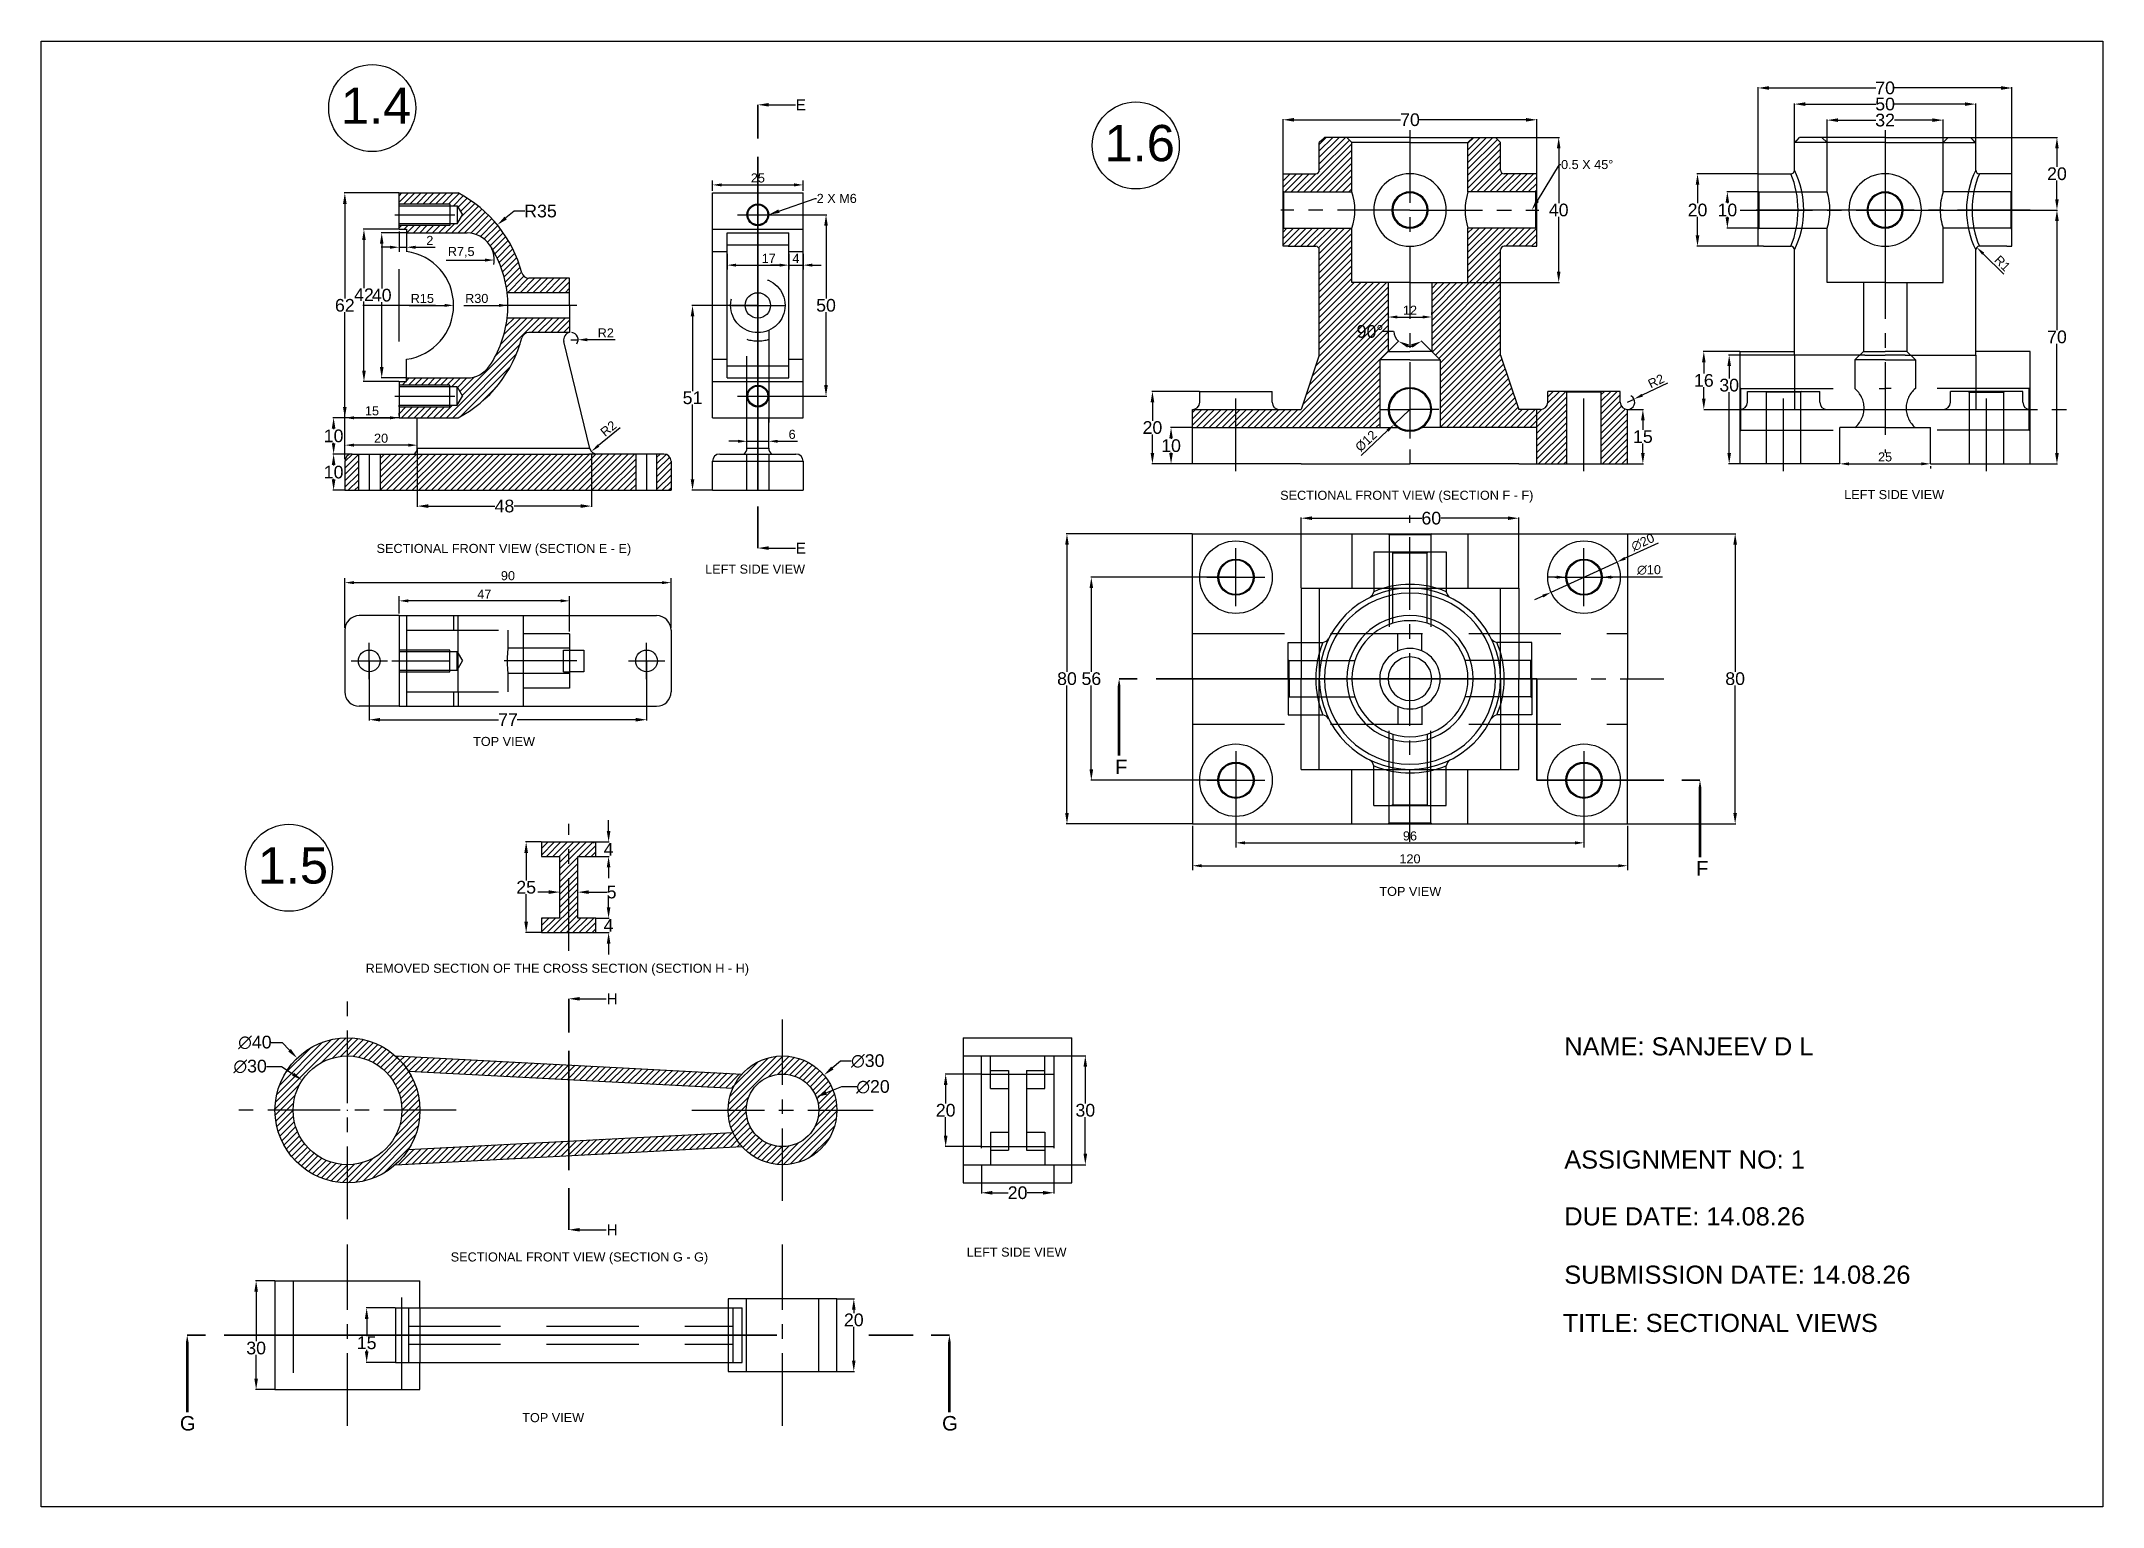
# Model space of a CAD drawing. Header units: inches. Extents: x 0 to 2841, y -1 to 568.
# Drawn here: x 580 to 1148, y 0 to 404 of the extents above; entities that cross this region are included whole.
import ezdxf
from ezdxf import colors
from ezdxf.entities.mleader import LeaderData, LeaderLine
from ezdxf.math import Vec2, Vec3

# ---------------------------------------------------------------- set-up
doc = ezdxf.new("R2010")
doc.units = ezdxf.units.IN
doc.header["$LTSCALE"] = 8
doc.header["$MEASUREMENT"] = 0
for name, pattern in [('CENTER2', [28.575, 19.05, -3.175, 3.175, -3.175]), ('CENTERX2', [4, 2.5, -0.5, 0.5, -0.5]), ('HIDDEN2', [4.7625, 3.175, -1.5875])]:
    doc.linetypes.add(name, pattern=pattern)
doc.styles.get("Standard").update_dxf_attribs({"font": 'arial.ttf'})
doc.dimstyles.new('ISO-25', dxfattribs={"dimtxt": 2.5, "dimasz": 2.5, "dimexe": 1.25, "dimexo": 0.625, "dimtad": 1, "dimtxsty": 'Standard', "dimcen": 2.5, "dimclrd": 3, "dimclre": 3, "dimclrt": 3, "dimadec": 0, "dimazin": 0, "dimtfac": 1, "dimtmove": 0, "dimatfit": 3, "dimfxl": 1, "dimarcsym": 0})
doc.dimstyles.get("Standard").update_dxf_attribs({"dimtxt": 3.5, "dimasz": 3, "dimexe": 0.18, "dimexo": 0.0625, "dimgap": 0.09, "dimtad": 0, "dimtih": 1, "dimtoh": 1, "dimdec": 0, "dimzin": 0, "dimdsep": 46, "dimtxsty": 'Standard', "dimcen": 0.09, "dimclrd": 3, "dimclre": 3, "dimclrt": 3, "dimadec": 0, "dimazin": 0, "dimtfac": 1, "dimtdec": 0, "dimtofl": 0, "dimtmove": 0, "dimatfit": 3, "dimfxl": 1, "dimtolj": 1, "dimtzin": 0, "dimarcsym": 0})

msp = doc.modelspace()

# ---------------------------------------------------------------- texts
at = {"attachment_point": 1}
for s, width, gutter_width, heights, insert, char_height in [('1.4', 25.87837, 12.5, [0], (662.281, 391.427), 10), ('1.6', 25.87837, 12.5, [0], (872.901, 381.115), 10), ('{\\C3;SECTIONAL FRONT VIEW (SECTION F - F)}', 73.25313, 12.5, [3.32], (921.356, 280.223), 2.5), ('{\\C3;LEFT SIDE VIEW}', 34.5331, 12.5, [0], (1076.934, 280.42), 2.5), ('{\\C3;SECTIONAL FRONT VIEW (SECTION E - E)}', 73.25313, 12.5, [3.32], (672.114, 265.564), 2.5), ('{\\C3;LEFT SIDE VIEW}', 34.5331, 12.5, [0], (762.754, 259.854), 2.5), ('{\\C3;TOP VIEW}', 19.99625, 12.5, [0], (698.746, 212.332), 2.5), ('1.5', 25.87837, 12.5, [0], (639.324, 181.883), 10), ('{\\C3;TOP VIEW}', 19.99625, 12.5, [0], (948.722, 170.975), 2.5), ('{\\C3;REMOVED SECTION OF THE CROSS SECTION (SECTION H - H)}', 109.34586, 12.5, [9.693], (669.113, 149.775), 2.5), ('NAME: SANJEEV D L', 82.28489, 20.45, [2.08], (999.727, 129.488), 5), ('ASSIGNMENT NO: 1', 69.08036, 20.45, [0], (999.726, 98.268), 5), ('DUE DATE: 14.08.26', 82.12971, 20.45, [0], (999.726, 82.594), 5), ('{\\C3;SECTIONAL FRONT VIEW (SECTION G - G)}', 73.25313, 12.5, [3.32], (692.569, 70.148), 2.5), ('{\\C3;LEFT SIDE VIEW}', 34.5331, 12.5, [0], (834.883, 71.487), 2.5), ('SUBMISSION DATE: 14.08.26', 97.25415, 20.45, [0], (999.726, 66.511), 5), ('TITLE: SECTIONAL VIEWS', 102.55508, 20.45, [0], (999.281, 53.21), 5), ('{\\C3;TOP VIEW}', 19.99625, 12.5, [0], (712.293, 25.834), 2.5)]:
    msp.add_mtext_dynamic_manual_height_columns(s, width=width, gutter_width=gutter_width, heights=heights, dxfattribs=dict(at, insert=insert, char_height=char_height))
at = {"color": 1, "char_height": 4, "attachment_point": 3}
for s, insert in [('F', (879.254, 206.076)), ('F', (1039.478, 178.076)), ('G', (622.219, 25.027)), ('G', (832.443, 25.027))]:
    msp.add_mtext_dynamic_manual_height_columns(s, width=5.39243, gutter_width=12.5, heights=[0], dxfattribs=dict(at, insert=insert))

# ---------------------------------------------------------------- blocks, each defined once
blk = doc.blocks.new('*D78')
at = {"color": 3, "lineweight": -2, "transparency": 16777216}
for p, q in [((663.36, 288.97), (663.36, 294.05)), ((680.86, 292.8), (665.86, 292.8)), ((683.36, 292.59), (683.36, 294.05))]:
    blk.add_line(p, q, dxfattribs=at)
at = {"color": 3, "transparency": 16777216}
for points in [[(665.86, 293.22), (665.86, 292.38), (663.36, 292.8)], [(680.86, 293.22), (680.86, 292.38), (683.36, 292.8)]]:
    blk.add_solid(points, dxfattribs=at)
at = {"layer": 'Defpoints', "color": 0, "transparency": 16777216}
for p in [(663.36, 292.8), (683.36, 291.96), (663.36, 288.35)]:
    blk.add_point(p, dxfattribs=at)
at = {"color": 3, "transparency": 16777216, "insert": (673.36, 294.7), "char_height": 2.5, "attachment_point": 5}
blk.add_mtext('20', dxfattribs=at)
blk = doc.blocks.new('*D79')
at = {"color": 3, "lineweight": -2, "transparency": 16777216}
for p, q in [((663.36, 288.97), (663.36, 301.6)), ((678.36, 300.97), (678.36, 301.6)), ((665.86, 300.35), (675.86, 300.35))]:
    blk.add_line(p, q, dxfattribs=at)
at = {"color": 3, "transparency": 16777216}
for points in [[(665.86, 300.76), (665.86, 299.93), (663.36, 300.35)], [(675.86, 300.76), (675.86, 299.93), (678.36, 300.35)]]:
    blk.add_solid(points, dxfattribs=at)
at = {"layer": 'Defpoints', "color": 0, "transparency": 16777216}
for p in [(678.36, 300.35), (678.36, 300.35), (663.36, 288.35)]:
    blk.add_point(p, dxfattribs=at)
at = {"color": 3, "transparency": 16777216, "insert": (670.86, 302.25), "char_height": 2.5, "attachment_point": 5}
blk.add_mtext('15', dxfattribs=at)
blk = doc.blocks.new('*D80')
at = {"color": 3, "lineweight": -2, "transparency": 16777216}
blk.add_line((739.29, 297.61), (733.32, 292.67), dxfattribs=at)
at = {"color": 3, "transparency": 16777216}
blk.add_solid([(733.05, 292.99), (733.58, 292.35), (731.39, 291.07)], dxfattribs=at)
at = {"layer": 'Defpoints', "color": 0, "transparency": 16777216}
for p in [(731.39, 291.07), (732.93, 292.35)]:
    blk.add_point(p, dxfattribs=at)
at = {"color": 3, "transparency": 16777216, "insert": (736.07, 297.38), "char_height": 2.5, "attachment_point": 5, "rotation": 39.5777}
blk.add_mtext('R2', dxfattribs=at)
blk = doc.blocks.new('*D81')
at = {"color": 3, "linetype": 'CENTERX2', "lineweight": -2, "transparency": 16777216}
blk.add_line((681.12, 331.35), (690.86, 331.35), dxfattribs=at)
at = {"color": 3, "linetype": 'CENTERX2', "transparency": 16777216}
blk.add_solid([(690.86, 331.76), (690.86, 330.93), (693.36, 331.35)], dxfattribs=at)
at = {"layer": 'Defpoints', "color": 0, "linetype": 'CENTERX2', "transparency": 16777216}
for p in [(678.36, 331.35), (693.36, 331.35)]:
    blk.add_point(p, dxfattribs=at)
at = {"color": 3, "linetype": 'CENTERX2', "transparency": 16777216, "insert": (684.74, 333.25), "char_height": 2.5, "attachment_point": 5}
blk.add_mtext('R15', dxfattribs=at)
blk = doc.blocks.new('*D82')
at = {"color": 3, "linetype": 'CENTERX2', "lineweight": -2, "transparency": 16777216}
blk.add_line((696.15, 331.35), (705.86, 331.35), dxfattribs=at)
at = {"color": 3, "linetype": 'CENTERX2', "transparency": 16777216}
blk.add_solid([(705.86, 331.76), (705.86, 330.93), (708.36, 331.35)], dxfattribs=at)
at = {"layer": 'Defpoints', "color": 0, "linetype": 'CENTERX2', "transparency": 16777216}
for p in [(678.36, 331.35), (708.36, 331.35)]:
    blk.add_point(p, dxfattribs=at)
at = {"color": 3, "linetype": 'CENTERX2', "transparency": 16777216, "insert": (699.75, 333.25), "char_height": 2.5, "attachment_point": 5}
blk.add_mtext('R30', dxfattribs=at)
blk = doc.blocks.new('*D83')
at = {"color": 3, "lineweight": -2, "transparency": 16777216}
blk.add_line((691.36, 343.85), (702.07, 343.85), dxfattribs=at)
blk.add_arc((697.07, 343.85), 7.5, 350.4507, 28.9743, dxfattribs=at)
at = {"color": 3, "transparency": 16777216}
blk.add_solid([(702.07, 344.26), (702.07, 343.43), (704.57, 343.85)], dxfattribs=at)
at = {"layer": 'Defpoints', "color": 0, "transparency": 16777216}
for p in [(697.07, 343.85), (704.57, 343.85)]:
    blk.add_point(p, dxfattribs=at)
at = {"color": 3, "transparency": 16777216, "insert": (695.46, 345.97), "char_height": 2.5, "attachment_point": 5}
blk.add_mtext('R7,5', dxfattribs=at)
blk = doc.blocks.new('*D84')
at = {"color": 3, "lineweight": -2, "transparency": 16777216}
for p, q in [((675.86, 347.38), (673.36, 347.38)), ((678.36, 351.72), (678.36, 346.13)), ((678.36, 347.38), (680.36, 347.38)), ((680.36, 351.72), (680.36, 346.13)), ((682.86, 347.38), (688.27, 347.38))]:
    blk.add_line(p, q, dxfattribs=at)
at = {"color": 3, "transparency": 16777216}
for points in [[(675.86, 347.8), (675.86, 346.96), (678.36, 347.38)], [(682.86, 347.8), (682.86, 346.96), (680.36, 347.38)]]:
    blk.add_solid(points, dxfattribs=at)
at = {"layer": 'Defpoints', "color": 0, "transparency": 16777216}
for p in [(678.36, 352.35), (680.36, 352.35), (680.36, 347.38)]:
    blk.add_point(p, dxfattribs=at)
at = {"color": 3, "transparency": 16777216, "insert": (686.81, 349.26), "char_height": 2.5, "attachment_point": 5}
blk.add_mtext('2', dxfattribs=at)
blk = doc.blocks.new('*D85')
at = {"color": 3, "lineweight": -2, "transparency": 16777216}
for p, q in [((725.71, 321.88), (727.71, 321.88)), ((737.97, 321.88), (730.21, 321.88))]:
    blk.add_line(p, q, dxfattribs=at)
blk.add_arc((725.71, 321.88), 2, 324.1714, 82.001, dxfattribs=at)
at = {"color": 3, "transparency": 16777216}
blk.add_solid([(730.21, 322.3), (730.21, 321.46), (727.71, 321.88)], dxfattribs=at)
at = {"layer": 'Defpoints', "color": 0, "transparency": 16777216}
for p in [(725.71, 321.88), (727.71, 321.88)]:
    blk.add_point(p, dxfattribs=at)
at = {"color": 3, "transparency": 16777216, "insert": (735.34, 323.76), "char_height": 2.5, "attachment_point": 5}
blk.add_mtext('R2', dxfattribs=at)
blk = doc.blocks.new('*D86')
at = {"color": 3, "lineweight": -2, "transparency": 16777216}
for p, q in [((678.36, 246.41), (678.36, 251.11)), ((725.36, 241.41), (725.36, 251.11)), ((722.86, 249.86), (680.86, 249.86))]:
    blk.add_line(p, q, dxfattribs=at)
at = {"color": 3, "transparency": 16777216}
for points in [[(680.86, 250.28), (680.86, 249.44), (678.36, 249.86)], [(722.86, 250.28), (722.86, 249.44), (725.36, 249.86)]]:
    blk.add_solid(points, dxfattribs=at)
at = {"layer": 'Defpoints', "color": 0, "transparency": 16777216}
for p in [(678.36, 249.86), (678.36, 245.78), (725.36, 240.78)]:
    blk.add_point(p, dxfattribs=at)
at = {"color": 3, "transparency": 16777216, "insert": (701.86, 251.73), "char_height": 2.5, "attachment_point": 5}
blk.add_mtext('47', dxfattribs=at)
blk = doc.blocks.new('*D87')
at = {"color": 3, "lineweight": -2, "transparency": 16777216}
for p, q in [((663.36, 242.41), (663.36, 256.13)), ((753.36, 242.41), (753.36, 256.13)), ((665.86, 254.88), (750.86, 254.88))]:
    blk.add_line(p, q, dxfattribs=at)
at = {"color": 3, "transparency": 16777216}
for points in [[(665.86, 255.29), (665.86, 254.46), (663.36, 254.88)], [(750.86, 255.29), (750.86, 254.46), (753.36, 254.88)]]:
    blk.add_solid(points, dxfattribs=at)
at = {"layer": 'Defpoints', "color": 0, "transparency": 16777216}
for p in [(753.36, 254.88), (663.36, 241.78), (753.36, 241.78)]:
    blk.add_point(p, dxfattribs=at)
at = {"color": 3, "transparency": 16777216, "insert": (708.36, 256.78), "char_height": 2.5, "attachment_point": 5}
blk.add_mtext('90', dxfattribs=at)
blk = doc.blocks.new('*D88')
at = {"color": 3, "lineweight": -2, "transparency": 16777216}
for p, q in [((764.79, 362.97), (764.79, 365.83)), ((767.29, 364.58), (787.29, 364.58)), ((789.79, 362.97), (789.79, 365.83))]:
    blk.add_line(p, q, dxfattribs=at)
at = {"color": 3, "transparency": 16777216}
for points in [[(767.29, 365), (767.29, 364.16), (764.79, 364.58)], [(787.29, 365), (787.29, 364.16), (789.79, 364.58)]]:
    blk.add_solid(points, dxfattribs=at)
at = {"layer": 'Defpoints', "color": 0, "transparency": 16777216}
for p in [(789.79, 364.58), (764.79, 362.35), (789.79, 362.35)]:
    blk.add_point(p, dxfattribs=at)
at = {"color": 3, "transparency": 16777216, "insert": (777.29, 366.48), "char_height": 2.5, "attachment_point": 5}
blk.add_mtext('25', dxfattribs=at)
blk = doc.blocks.new('*D89')
at = {"color": 3, "lineweight": -2, "transparency": 16777216}
for p, q in [((771.79, 293.87), (769.29, 293.87)), ((774.29, 292.59), (774.29, 295.12)), ((774.29, 293.87), (780.29, 293.87)), ((780.29, 292.59), (780.29, 295.12)), ((782.79, 293.87), (788.19, 293.87))]:
    blk.add_line(p, q, dxfattribs=at)
at = {"color": 3, "transparency": 16777216}
for points in [[(771.79, 294.28), (771.79, 293.45), (774.29, 293.87)], [(782.79, 294.28), (782.79, 293.45), (780.29, 293.87)]]:
    blk.add_solid(points, dxfattribs=at)
at = {"layer": 'Defpoints', "color": 0, "transparency": 16777216}
for p in [(774.29, 291.96), (780.29, 293.87), (780.29, 291.96)]:
    blk.add_point(p, dxfattribs=at)
at = {"color": 3, "transparency": 16777216, "insert": (786.74, 295.77), "char_height": 2.5, "attachment_point": 5}
blk.add_mtext('6', dxfattribs=at)
blk = doc.blocks.new('*D76')
at = {"color": 3, "lineweight": -2, "transparency": 16777216}
for p, q in [((768.79, 345.59), (768.79, 341.2)), ((771.29, 342.45), (783.29, 342.45)), ((785.79, 343.07), (785.79, 343.7))]:
    blk.add_line(p, q, dxfattribs=at)
at = {"color": 3, "transparency": 16777216}
for points in [[(771.29, 342.86), (771.29, 342.03), (768.79, 342.45)], [(783.29, 342.86), (783.29, 342.03), (785.79, 342.45)]]:
    blk.add_solid(points, dxfattribs=at)
at = {"layer": 'Defpoints', "color": 0, "transparency": 16777216}
for p in [(768.79, 346.21), (785.79, 342.45), (785.79, 342.45)]:
    blk.add_point(p, dxfattribs=at)
at = {"color": 3, "transparency": 16777216, "insert": (780.29, 344.33), "char_height": 2.5, "attachment_point": 5}
blk.add_mtext('17', dxfattribs=at)
blk = doc.blocks.new('*D90')
at = {"color": 3, "lineweight": -2, "transparency": 16777216}
for p, q in [((783.29, 342.45), (780.79, 342.45)), ((785.79, 345.59), (785.79, 341.2)), ((785.79, 342.45), (789.79, 342.45)), ((789.79, 345.59), (789.79, 341.2)), ((792.29, 342.45), (794.79, 342.45))]:
    blk.add_line(p, q, dxfattribs=at)
at = {"color": 3, "transparency": 16777216}
for points in [[(783.29, 342.86), (783.29, 342.03), (785.79, 342.45)], [(792.29, 342.86), (792.29, 342.03), (789.79, 342.45)]]:
    blk.add_solid(points, dxfattribs=at)
at = {"layer": 'Defpoints', "color": 0, "transparency": 16777216}
for p in [(785.79, 346.21), (789.79, 346.21), (789.79, 342.45)]:
    blk.add_point(p, dxfattribs=at)
at = {"color": 3, "transparency": 16777216, "insert": (787.79, 344.32), "char_height": 2.5, "attachment_point": 5}
blk.add_mtext('4', dxfattribs=at)
blk = doc.blocks.new('*D91')
at = {"color": 3, "lineweight": -2, "transparency": 16777216}
blk.add_line((1120.94, 339.92), (1115.27, 345.58), dxfattribs=at)
at = {"color": 3, "transparency": 16777216}
blk.add_solid([(1115.57, 345.88), (1114.98, 345.29), (1113.5, 347.35)], dxfattribs=at)
at = {"layer": 'Defpoints', "color": 0, "transparency": 16777216}
for p in [(1113.5, 347.35), (1114.21, 346.64)]:
    blk.add_point(p, dxfattribs=at)
at = {"color": 3, "transparency": 16777216, "insert": (1120.57, 342.95), "char_height": 2.5, "attachment_point": 5, "rotation": 315}
blk.add_mtext('R1', dxfattribs=at)
blk = doc.blocks.new('*D77')
at = {"color": 3, "lineweight": -2, "transparency": 16777216}
for p, q in [((957.16, 302.64), (952.79, 298.52)), ((943.68, 289.93), (950.97, 296.81))]:
    blk.add_line(p, q, dxfattribs=at)
blk.add_arc((957.16, 302.64), 6, 211.4161, 264.0317, dxfattribs=at)
at = {"color": 3, "transparency": 16777216}
blk.add_solid([(950.69, 297.11), (951.26, 296.5), (952.79, 298.52)], dxfattribs=at)
at = {"layer": 'Defpoints', "color": 0, "transparency": 16777216}
for p in [(957.16, 302.64), (952.79, 298.52)]:
    blk.add_point(p, dxfattribs=at)
at = {"color": 3, "transparency": 16777216, "insert": (945.07, 293.94), "char_height": 2.5, "attachment_point": 5, "rotation": 43.3527}
blk.add_mtext('%%C12', dxfattribs=at)
blk = doc.blocks.new('*D92')
at = {"color": 3, "lineweight": -2, "transparency": 16777216}
for p, q in [((951.16, 328.77), (951.16, 329.39)), ((953.66, 328.14), (960.66, 328.14)), ((963.16, 328.77), (963.16, 329.39))]:
    blk.add_line(p, q, dxfattribs=at)
at = {"color": 3, "transparency": 16777216}
for points in [[(953.66, 328.56), (953.66, 327.73), (951.16, 328.14)], [(960.66, 328.56), (960.66, 327.73), (963.16, 328.14)]]:
    blk.add_solid(points, dxfattribs=at)
at = {"layer": 'Defpoints', "color": 0, "transparency": 16777216}
for p in [(951.16, 328.14), (963.16, 328.14), (963.16, 328.14)]:
    blk.add_point(p, dxfattribs=at)
at = {"color": 3, "transparency": 16777216, "insert": (957.16, 330.02), "char_height": 2.5, "attachment_point": 5}
blk.add_mtext('12', dxfattribs=at)
blk = doc.blocks.new('*D93')
at = {"color": 3, "lineweight": -2, "transparency": 16777216}
for p, q in [((1028.23, 309.9), (1021.22, 306.57)), ((1017.16, 304.64), (1018.96, 305.5))]:
    blk.add_line(p, q, dxfattribs=at)
blk.add_arc((1017.16, 304.64), 2, 287.9049, 61.1977, dxfattribs=at)
at = {"color": 3, "transparency": 16777216}
blk.add_solid([(1021.04, 306.95), (1021.4, 306.2), (1018.96, 305.5)], dxfattribs=at)
at = {"layer": 'Defpoints', "color": 0, "transparency": 16777216}
for p in [(1017.16, 304.64), (1018.96, 305.5)]:
    blk.add_point(p, dxfattribs=at)
at = {"color": 3, "transparency": 16777216, "insert": (1025.05, 310.47), "char_height": 2.5, "attachment_point": 5, "rotation": 25.3879}
blk.add_mtext('R2', dxfattribs=at)
blk = doc.blocks.new('*D94')
at = {"color": 3, "lineweight": -2, "transparency": 16777216}
for p, q in [((909.16, 199.76), (909.16, 181.86)), ((1005.16, 199.76), (1005.16, 181.86)), ((911.66, 183.11), (1002.66, 183.11))]:
    blk.add_line(p, q, dxfattribs=at)
at = {"color": 3, "transparency": 16777216}
for points in [[(911.66, 183.53), (911.66, 182.69), (909.16, 183.11)], [(1002.66, 183.53), (1002.66, 182.69), (1005.16, 183.11)]]:
    blk.add_solid(points, dxfattribs=at)
at = {"layer": 'Defpoints', "color": 0, "transparency": 16777216}
for p in [(909.16, 200.38), (1005.16, 200.38), (1005.16, 183.11)]:
    blk.add_point(p, dxfattribs=at)
at = {"color": 3, "transparency": 16777216, "insert": (957.16, 185.01), "char_height": 2.5, "attachment_point": 5}
blk.add_mtext('96', dxfattribs=at)
blk = doc.blocks.new('*D95')
at = {"color": 3, "lineweight": -2, "transparency": 16777216}
for p, q in [((897.16, 187.76), (897.16, 175.54)), ((1017.16, 187.76), (1017.16, 175.54)), ((899.66, 176.79), (1014.66, 176.79))]:
    blk.add_line(p, q, dxfattribs=at)
at = {"color": 3, "transparency": 16777216}
for points in [[(899.66, 177.21), (899.66, 176.38), (897.16, 176.79)], [(1014.66, 177.21), (1014.66, 176.38), (1017.16, 176.79)]]:
    blk.add_solid(points, dxfattribs=at)
at = {"layer": 'Defpoints', "color": 0, "transparency": 16777216}
for p in [(897.16, 188.38), (1017.16, 188.38), (1017.16, 176.79)]:
    blk.add_point(p, dxfattribs=at)
at = {"color": 3, "transparency": 16777216, "insert": (957.16, 178.69), "char_height": 2.5, "attachment_point": 5}
blk.add_mtext('120', dxfattribs=at)
blk = doc.blocks.new('*D96')
at = {"color": 3, "lineweight": -2, "transparency": 16777216}
for p, q in [((1075.71, 288.27), (1075.71, 288.89)), ((1078.21, 287.64), (1098.21, 287.64)), ((1100.71, 287.02), (1100.71, 286.39))]:
    blk.add_line(p, q, dxfattribs=at)
at = {"color": 3, "transparency": 16777216}
for points in [[(1078.21, 288.06), (1078.21, 287.23), (1075.71, 287.64)], [(1098.21, 288.06), (1098.21, 287.23), (1100.71, 287.64)]]:
    blk.add_solid(points, dxfattribs=at)
at = {"layer": 'Defpoints', "color": 0, "transparency": 16777216}
for p in [(1075.71, 287.64), (1100.71, 287.64), (1100.71, 287.64)]:
    blk.add_point(p, dxfattribs=at)
at = {"color": 3, "transparency": 16777216, "insert": (1088.21, 289.54), "char_height": 2.5, "attachment_point": 5}
blk.add_mtext('25', dxfattribs=at)
blk = doc.blocks.new('*D97')
at = {"color": 3, "lineweight": -2, "transparency": 16777216}
for p, q in [((1025.64, 265.79), (1016.51, 261.6)), ((996.07, 252.21), (1014.24, 260.56)), ((993.8, 251.17), (991.52, 250.12))]:
    blk.add_line(p, q, dxfattribs=at)
at = {"color": 3, "transparency": 16777216}
for points in [[(1016.34, 261.98), (1016.69, 261.22), (1014.24, 260.56)], [(993.62, 251.55), (993.97, 250.79), (996.07, 252.21)]]:
    blk.add_solid(points, dxfattribs=at)
at = {"layer": 'Defpoints', "color": 0, "transparency": 16777216}
for p in [(1014.24, 260.56), (996.07, 252.21)]:
    blk.add_point(p, dxfattribs=at)
at = {"color": 3, "transparency": 16777216, "insert": (1021.39, 266.01), "char_height": 2.5, "attachment_point": 5, "rotation": 24.6694}
blk.add_mtext('∅20', dxfattribs=at)
blk = doc.blocks.new('*D98')
at = {"color": 3, "lineweight": -2, "transparency": 16777216}
for p, q in [((997.66, 256.38), (995.16, 256.38)), ((1000.16, 256.38), (1010.16, 256.39)), ((1026.85, 256.4), (1012.66, 256.39))]:
    blk.add_line(p, q, dxfattribs=at)
at = {"color": 3, "transparency": 16777216}
for points in [[(997.66, 256.8), (997.66, 255.96), (1000.16, 256.38)], [(1012.66, 256.81), (1012.66, 255.97), (1010.16, 256.39)]]:
    blk.add_solid(points, dxfattribs=at)
at = {"layer": 'Defpoints', "color": 0, "transparency": 16777216}
for p in [(1000.16, 256.38), (1010.16, 256.39)]:
    blk.add_point(p, dxfattribs=at)
at = {"color": 3, "transparency": 16777216, "insert": (1023.08, 258.37), "char_height": 2.5, "attachment_point": 5, "rotation": 0.0327}
blk.add_mtext('∅10', dxfattribs=at)
blk = doc.blocks.new('*D99')
at = {"color": 3, "linetype": 'Continuous', "lineweight": -2, "transparency": 16777216}
for p, q in [((683.36, 291.9), (683.36, 275.81)), ((731.41, 290.29), (731.41, 275.81)), ((686.36, 275.99), (704.72, 275.99)), ((728.41, 275.99), (710.06, 275.99))]:
    blk.add_line(p, q, dxfattribs=at)
at = {"color": 3, "linetype": 'Continuous', "transparency": 16777216}
for points in [[(686.36, 276.49), (686.36, 275.49), (683.36, 275.99)], [(728.41, 276.49), (728.41, 275.49), (731.41, 275.99)]]:
    blk.add_solid(points, dxfattribs=at)
at = {"layer": 'Defpoints', "color": 0, "linetype": 'Continuous', "transparency": 16777216}
for p in [(683.36, 291.96), (731.41, 290.35), (731.41, 275.99)]:
    blk.add_point(p, dxfattribs=at)
at = {"color": 3, "linetype": 'Continuous', "transparency": 16777216, "insert": (707.39, 275.99), "char_height": 3.5, "attachment_point": 5}
blk.add_mtext('\\A1;48', dxfattribs=at)
blk = doc.blocks.new('*D100')
at = {"color": 3, "linetype": 'Continuous', "lineweight": -2, "transparency": 16777216}
for p, q in [((1017.22, 268.38), (1047.03, 268.38)), ((1046.85, 265.38), (1046.85, 230.26)), ((1046.85, 191.38), (1046.85, 226.51)), ((1017.22, 188.38), (1047.03, 188.38))]:
    blk.add_line(p, q, dxfattribs=at)
at = {"color": 3, "linetype": 'Continuous', "transparency": 16777216}
for points in [[(1046.35, 265.38), (1047.35, 265.38), (1046.85, 268.38)], [(1046.35, 191.38), (1047.35, 191.38), (1046.85, 188.38)]]:
    blk.add_solid(points, dxfattribs=at)
at = {"layer": 'Defpoints', "color": 0, "linetype": 'Continuous', "transparency": 16777216}
for p in [(1017.16, 268.38), (1046.85, 268.38), (1017.16, 188.38)]:
    blk.add_point(p, dxfattribs=at)
at = {"color": 3, "linetype": 'Continuous', "transparency": 16777216, "insert": (1046.85, 228.38), "char_height": 3.5, "attachment_point": 5}
blk.add_mtext('\\A1;80', dxfattribs=at)
blk = doc.blocks.new('*D101')
at = {"color": 3, "linetype": 'Continuous', "lineweight": -2, "transparency": 16777216}
for p, q in [((1063.21, 376.29), (1063.21, 387.04)), ((1066.21, 386.86), (1085.62, 386.86)), ((1110.21, 386.86), (1090.8, 386.86)), ((1113.21, 376.29), (1113.21, 387.04))]:
    blk.add_line(p, q, dxfattribs=at)
at = {"color": 3, "linetype": 'Continuous', "transparency": 16777216}
for points in [[(1066.21, 387.36), (1066.21, 386.36), (1063.21, 386.86)], [(1110.21, 387.36), (1110.21, 386.36), (1113.21, 386.86)]]:
    blk.add_solid(points, dxfattribs=at)
at = {"layer": 'Defpoints', "color": 0, "linetype": 'Continuous', "transparency": 16777216}
for p in [(1113.21, 386.86), (1063.21, 376.23), (1113.21, 376.23)]:
    blk.add_point(p, dxfattribs=at)
at = {"color": 3, "linetype": 'Continuous', "transparency": 16777216, "insert": (1088.21, 386.86), "char_height": 3.5, "attachment_point": 5}
blk.add_mtext('\\A1;50', dxfattribs=at)
blk = doc.blocks.new('*D102')
at = {"color": 3, "linetype": 'Continuous', "lineweight": -2, "transparency": 16777216}
for p, q in [((1072.21, 376.29), (1072.21, 382.62)), ((1075.21, 382.44), (1085.63, 382.44)), ((1101.21, 382.44), (1090.79, 382.44)), ((1104.21, 376.29), (1104.21, 382.62))]:
    blk.add_line(p, q, dxfattribs=at)
at = {"color": 3, "linetype": 'Continuous', "transparency": 16777216}
for points in [[(1075.21, 382.94), (1075.21, 381.94), (1072.21, 382.44)], [(1101.21, 382.94), (1101.21, 381.94), (1104.21, 382.44)]]:
    blk.add_solid(points, dxfattribs=at)
at = {"layer": 'Defpoints', "color": 0, "linetype": 'Continuous', "transparency": 16777216}
for p in [(1104.21, 382.44), (1072.21, 376.23), (1104.21, 376.23)]:
    blk.add_point(p, dxfattribs=at)
at = {"color": 3, "linetype": 'Continuous', "transparency": 16777216, "insert": (1088.21, 382.44), "char_height": 3.5, "attachment_point": 5}
blk.add_mtext('\\A1;32', dxfattribs=at)
blk = doc.blocks.new('*D103')
at = {"color": 3, "linetype": 'Continuous', "lineweight": -2, "transparency": 16777216}
for p, q in [((1017.22, 302.64), (1021.58, 302.64)), ((1021.4, 299.64), (1021.4, 297.02)), ((1021.4, 290.64), (1021.4, 293.27)), ((1017.22, 287.64), (1021.58, 287.64))]:
    blk.add_line(p, q, dxfattribs=at)
at = {"color": 3, "linetype": 'Continuous', "transparency": 16777216}
for points in [[(1020.9, 299.64), (1021.9, 299.64), (1021.4, 302.64)], [(1020.9, 290.64), (1021.9, 290.64), (1021.4, 287.64)]]:
    blk.add_solid(points, dxfattribs=at)
at = {"layer": 'Defpoints', "color": 0, "linetype": 'Continuous', "transparency": 16777216}
for p in [(1017.16, 302.64), (1017.16, 287.64), (1021.4, 287.64)]:
    blk.add_point(p, dxfattribs=at)
at = {"color": 3, "linetype": 'Continuous', "transparency": 16777216, "insert": (1021.4, 295.14), "char_height": 3.5, "attachment_point": 5}
blk.add_mtext('\\A1;15', dxfattribs=at)
blk = doc.blocks.new('*D104')
at = {"color": 3, "linetype": 'Continuous', "lineweight": -2, "transparency": 16777216}
for p, q in [((897.09, 297.64), (891.08, 297.64)), ((891.26, 294.64), (891.26, 294.52)), ((891.26, 290.64), (891.26, 290.77)), ((897.09, 287.64), (891.08, 287.64))]:
    blk.add_line(p, q, dxfattribs=at)
at = {"color": 3, "linetype": 'Continuous', "transparency": 16777216}
for points in [[(890.76, 294.64), (891.76, 294.64), (891.26, 297.64)], [(890.76, 290.64), (891.76, 290.64), (891.26, 287.64)]]:
    blk.add_solid(points, dxfattribs=at)
at = {"layer": 'Defpoints', "color": 0, "linetype": 'Continuous', "transparency": 16777216}
for p in [(897.16, 297.64), (891.26, 287.64), (897.16, 287.64)]:
    blk.add_point(p, dxfattribs=at)
at = {"color": 3, "linetype": 'Continuous', "transparency": 16777216, "insert": (891.26, 292.64), "char_height": 3.5, "attachment_point": 5}
blk.add_mtext('\\A1;10', dxfattribs=at)
blk = doc.blocks.new('*D105')
at = {"color": 3, "linetype": 'Continuous', "lineweight": -2, "transparency": 16777216}
for p, q in [((952.66, 324.15), (949.66, 324.15)), ((951.2, 318.69), (954.09, 321.58)), ((963.11, 318.69), (960.22, 321.58))]:
    blk.add_line(p, q, dxfattribs=at)
for start, end in [(186.2115, 225), (263.7885, 276.2115)]:
    blk.add_arc((957.16, 324.64), 4.52, start, end, dxfattribs=at)
at = {"color": 3, "linetype": 'Continuous', "transparency": 16777216}
for points in [[(956.45, 319.7), (956.88, 320.6), (953.96, 321.45)], [(957.43, 320.6), (957.86, 319.7), (960.35, 321.45)]]:
    blk.add_solid(points, dxfattribs=at)
at = {"layer": 'Defpoints', "color": 0, "linetype": 'Continuous', "transparency": 16777216}
for p in [(951.16, 318.64), (958.32, 320.28), (963.16, 318.64), (948.8, 316.29), (965.51, 316.29)]:
    blk.add_point(p, dxfattribs=at)
at = {"color": 3, "linetype": 'Continuous', "transparency": 16777216, "insert": (946.14, 324.15), "char_height": 3.5, "attachment_point": 5}
blk.add_mtext('\\A1;90°', dxfattribs=at)
blk = doc.blocks.new('*D106')
at = {"color": 3, "linetype": 'Continuous', "lineweight": -2, "transparency": 16777216}
for p, q in [((719.62, 169.52), (716.62, 169.52)), ((722.62, 169.42), (722.62, 169.7)), ((727.62, 169.42), (727.62, 169.7)), ((730.62, 169.52), (735.7, 169.52))]:
    blk.add_line(p, q, dxfattribs=at)
at = {"color": 3, "linetype": 'Continuous', "transparency": 16777216}
for points in [[(719.62, 170.02), (719.62, 169.02), (722.62, 169.52)], [(730.62, 170.02), (730.62, 169.02), (727.62, 169.52)]]:
    blk.add_solid(points, dxfattribs=at)
at = {"layer": 'Defpoints', "color": 0, "linetype": 'Continuous', "transparency": 16777216}
for p in [(722.62, 169.36), (727.62, 169.52), (727.62, 169.36)]:
    blk.add_point(p, dxfattribs=at)
at = {"color": 3, "linetype": 'Continuous', "transparency": 16777216, "insert": (736.95, 169.52), "char_height": 3.5, "attachment_point": 5}
blk.add_mtext('\\A1;5', dxfattribs=at)
blk = doc.blocks.new('*D107')
at = {"color": 3, "linetype": 'Continuous', "lineweight": -2, "transparency": 16777216}
for p, q in [((736.12, 165.35), (736.12, 168.35)), ((732.68, 162.35), (736.3, 162.35)), ((732.68, 158.35), (736.3, 158.35)), ((736.12, 155.35), (736.12, 152.35))]:
    blk.add_line(p, q, dxfattribs=at)
at = {"color": 3, "linetype": 'Continuous', "transparency": 16777216}
for points in [[(735.62, 165.35), (736.62, 165.35), (736.12, 162.35)], [(735.62, 155.35), (736.62, 155.35), (736.12, 158.35)]]:
    blk.add_solid(points, dxfattribs=at)
at = {"layer": 'Defpoints', "color": 0, "linetype": 'Continuous', "transparency": 16777216}
for p in [(732.62, 162.35), (732.62, 158.35), (736.12, 158.35)]:
    blk.add_point(p, dxfattribs=at)
at = {"color": 3, "linetype": 'Continuous', "transparency": 16777216, "insert": (736.12, 160.35), "char_height": 3.5, "attachment_point": 5}
blk.add_mtext('\\A1;4', dxfattribs=at)
blk = doc.blocks.new('*D108')
at = {"color": 3, "linetype": 'Continuous', "lineweight": -2, "transparency": 16777216}
for p, q in [((838.93, 94.28), (838.93, 86.42)), ((858.93, 94.28), (858.93, 86.42)), ((841.93, 86.6), (846.31, 86.6)), ((855.93, 86.6), (851.55, 86.6))]:
    blk.add_line(p, q, dxfattribs=at)
at = {"color": 3, "linetype": 'Continuous', "transparency": 16777216}
for points in [[(841.93, 87.1), (841.93, 86.1), (838.93, 86.6)], [(855.93, 87.1), (855.93, 86.1), (858.93, 86.6)]]:
    blk.add_solid(points, dxfattribs=at)
at = {"layer": 'Defpoints', "color": 0, "linetype": 'Continuous', "transparency": 16777216}
for p in [(838.93, 94.35), (858.93, 94.35), (858.93, 86.6)]:
    blk.add_point(p, dxfattribs=at)
at = {"color": 3, "linetype": 'Continuous', "transparency": 16777216, "insert": (848.93, 86.6), "char_height": 3.5, "attachment_point": 5}
blk.add_mtext('\\A1;20', dxfattribs=at)
blk = doc.blocks.new('*D109')
at = {"color": 3, "linetype": 'Continuous', "lineweight": -2, "transparency": 16777216}
for p, q in [((858.99, 124.35), (867.79, 124.35)), ((867.61, 121.35), (867.61, 111.22)), ((867.61, 97.35), (867.61, 107.47)), ((858.99, 94.35), (867.79, 94.35))]:
    blk.add_line(p, q, dxfattribs=at)
at = {"color": 3, "linetype": 'Continuous', "transparency": 16777216}
for points in [[(867.11, 121.35), (868.11, 121.35), (867.61, 124.35)], [(867.11, 97.35), (868.11, 97.35), (867.61, 94.35)]]:
    blk.add_solid(points, dxfattribs=at)
at = {"layer": 'Defpoints', "color": 0, "linetype": 'Continuous', "transparency": 16777216}
for p in [(858.93, 124.35), (867.61, 124.35), (858.93, 94.35)]:
    blk.add_point(p, dxfattribs=at)
at = {"color": 3, "linetype": 'Continuous', "transparency": 16777216, "insert": (867.61, 109.35), "char_height": 3.5, "attachment_point": 5}
blk.add_mtext('\\A1;30', dxfattribs=at)
blk = doc.blocks.new('*D110')
at = {"color": 3, "linetype": 'Continuous', "lineweight": -2, "transparency": 16777216}
for p, q in [((838.86, 119.35), (828.91, 119.35)), ((829.09, 116.35), (829.09, 111.22)), ((829.09, 102.35), (829.09, 107.47)), ((838.86, 99.35), (828.91, 99.35))]:
    blk.add_line(p, q, dxfattribs=at)
at = {"color": 3, "linetype": 'Continuous', "transparency": 16777216}
for points in [[(828.59, 116.35), (829.59, 116.35), (829.09, 119.35)], [(828.59, 102.35), (829.59, 102.35), (829.09, 99.35)]]:
    blk.add_solid(points, dxfattribs=at)
at = {"layer": 'Defpoints', "color": 0, "linetype": 'Continuous', "transparency": 16777216}
for p in [(838.93, 119.35), (829.09, 99.35), (838.93, 99.35)]:
    blk.add_point(p, dxfattribs=at)
at = {"color": 3, "linetype": 'Continuous', "transparency": 16777216, "insert": (829.09, 109.35), "char_height": 3.5, "attachment_point": 5}
blk.add_mtext('\\A1;20', dxfattribs=at)
blk = doc.blocks.new('*D111')
at = {"color": 3, "linetype": 'Continuous', "lineweight": -2, "transparency": 16777216}
for p, q in [((800.11, 122.93), (797.82, 120.99)), ((803.11, 122.93), (800.11, 122.93)), ((784.01, 109.35), (784.19, 109.35)), ((784.1, 109.26), (784.1, 109.44))]:
    blk.add_line(p, q, dxfattribs=at)
at = {"color": 3, "linetype": 'Continuous', "transparency": 16777216}
blk.add_solid([(797.5, 121.37), (798.15, 120.61), (795.53, 119.05)], dxfattribs=at)
at = {"layer": 'Defpoints', "color": 0, "linetype": 'Continuous', "transparency": 16777216}
for p in [(795.53, 119.05), (772.66, 99.64)]:
    blk.add_point(p, dxfattribs=at)
at = {"color": 3, "linetype": 'Continuous', "transparency": 16777216, "insert": (807.6, 122.93), "char_height": 3.5, "attachment_point": 5}
blk.add_mtext('\\A1;∅30', dxfattribs=at)
blk = doc.blocks.new('*D112')
at = {"color": 3, "linetype": 'Continuous', "lineweight": -2, "transparency": 16777216}
for p, q in [((800.38, 115.81), (796.18, 114.14)), ((804.55, 115.81), (800.38, 115.81)), ((784.01, 109.35), (784.19, 109.35)), ((784.1, 109.26), (784.1, 109.44))]:
    blk.add_line(p, q, dxfattribs=at)
at = {"color": 3, "linetype": 'Continuous', "transparency": 16777216}
blk.add_solid([(796, 114.61), (796.36, 113.68), (793.39, 113.03)], dxfattribs=at)
at = {"layer": 'Defpoints', "color": 0, "linetype": 'Continuous', "transparency": 16777216}
for p in [(793.39, 113.03), (774.8, 105.66)]:
    blk.add_point(p, dxfattribs=at)
at = {"color": 3, "linetype": 'Continuous', "transparency": 16777216, "insert": (809.05, 115.81), "char_height": 3.5, "attachment_point": 5}
blk.add_mtext('\\A1;∅20', dxfattribs=at)
blk = doc.blocks.new('*D113')
at = {"color": 3, "linetype": 'Continuous', "lineweight": -2, "transparency": 16777216}
for p, q in [((643.04, 128.05), (646.04, 128.05)), ((646.04, 128.05), (648.12, 125.89)), ((664.01, 109.35), (664.19, 109.35)), ((664.1, 109.26), (664.1, 109.44))]:
    blk.add_line(p, q, dxfattribs=at)
at = {"color": 3, "linetype": 'Continuous', "transparency": 16777216}
blk.add_solid([(648.48, 126.24), (647.76, 125.55), (650.21, 123.74)], dxfattribs=at)
at = {"layer": 'Defpoints', "color": 0, "linetype": 'Continuous', "transparency": 16777216}
for p in [(650.21, 123.74), (677.99, 94.96)]:
    blk.add_point(p, dxfattribs=at)
at = {"color": 3, "linetype": 'Continuous', "transparency": 16777216, "insert": (638.55, 128.05), "char_height": 3.5, "attachment_point": 5}
blk.add_mtext('\\A1;∅40', dxfattribs=at)
blk = doc.blocks.new('*D114')
at = {"color": 3, "linetype": 'Continuous', "lineweight": -2, "transparency": 16777216}
for p, q in [((641.73, 121.43), (645.9, 121.43)), ((645.9, 121.43), (649.1, 119.3)), ((664.01, 109.35), (664.19, 109.35)), ((664.1, 109.26), (664.1, 109.44))]:
    blk.add_line(p, q, dxfattribs=at)
at = {"color": 3, "linetype": 'Continuous', "transparency": 16777216}
blk.add_solid([(649.38, 119.72), (648.83, 118.89), (651.6, 117.64)], dxfattribs=at)
at = {"layer": 'Defpoints', "color": 0, "linetype": 'Continuous', "transparency": 16777216}
for p in [(651.6, 117.64), (676.59, 101.05)]:
    blk.add_point(p, dxfattribs=at)
at = {"color": 3, "linetype": 'Continuous', "transparency": 16777216, "insert": (637.24, 121.43), "char_height": 3.5, "attachment_point": 5}
blk.add_mtext('\\A1;∅30', dxfattribs=at)
blk = doc.blocks.new('*D115')
at = {"color": 3, "linetype": 'Continuous', "lineweight": -2, "transparency": 16777216}
for p, q in [((677.26, 54.83), (669.21, 54.83)), ((669.39, 51.83), (669.39, 47.08)), ((677.26, 39.83), (669.21, 39.83)), ((669.39, 42.83), (669.39, 43.32))]:
    blk.add_line(p, q, dxfattribs=at)
at = {"color": 3, "linetype": 'Continuous', "transparency": 16777216}
for points in [[(668.89, 51.83), (669.89, 51.83), (669.39, 54.83)], [(668.89, 42.83), (669.89, 42.83), (669.39, 39.83)]]:
    blk.add_solid(points, dxfattribs=at)
at = {"layer": 'Defpoints', "color": 0, "linetype": 'Continuous', "transparency": 16777216}
for p in [(677.33, 54.83), (669.39, 39.83), (677.33, 39.83)]:
    blk.add_point(p, dxfattribs=at)
at = {"color": 3, "linetype": 'Continuous', "transparency": 16777216, "insert": (669.39, 45.2), "char_height": 3.5, "attachment_point": 5}
blk.add_mtext('\\A1;15', dxfattribs=at)
blk = doc.blocks.new('*D116')
at = {"color": 3, "linetype": 'Continuous', "lineweight": -2, "transparency": 16777216}
for p, q in [((670.11, 233.22), (670.11, 216.89)), ((746.61, 233.22), (746.61, 216.89)), ((673.11, 217.07), (705.78, 217.07)), ((743.61, 217.07), (710.94, 217.07))]:
    blk.add_line(p, q, dxfattribs=at)
at = {"color": 3, "linetype": 'Continuous', "transparency": 16777216}
for points in [[(673.11, 217.57), (673.11, 216.57), (670.11, 217.07)], [(743.61, 217.57), (743.61, 216.57), (746.61, 217.07)]]:
    blk.add_solid(points, dxfattribs=at)
at = {"layer": 'Defpoints', "color": 0, "linetype": 'Continuous', "transparency": 16777216}
for p in [(670.11, 233.28), (746.61, 233.28), (746.61, 217.07)]:
    blk.add_point(p, dxfattribs=at)
at = {"color": 3, "linetype": 'Continuous', "transparency": 16777216, "insert": (708.36, 217.07), "char_height": 3.5, "attachment_point": 5}
blk.add_mtext('\\A1;77', dxfattribs=at)
blk = doc.blocks.new('*D117')
at = {"color": 3, "linetype": 'Continuous', "lineweight": -2, "transparency": 16777216}
for p, q in [((922.16, 367.71), (922.16, 382.72)), ((925.16, 382.54), (954.58, 382.54)), ((989.15, 382.54), (959.73, 382.54)), ((992.15, 367.71), (992.15, 382.72))]:
    blk.add_line(p, q, dxfattribs=at)
at = {"color": 3, "linetype": 'Continuous', "transparency": 16777216}
for points in [[(925.16, 383.04), (925.16, 382.04), (922.16, 382.54)], [(989.15, 383.04), (989.15, 382.04), (992.15, 382.54)]]:
    blk.add_solid(points, dxfattribs=at)
at = {"layer": 'Defpoints', "color": 0, "linetype": 'Continuous', "transparency": 16777216}
for p in [(992.15, 382.54), (922.16, 367.64), (992.15, 367.64)]:
    blk.add_point(p, dxfattribs=at)
at = {"color": 3, "linetype": 'Continuous', "transparency": 16777216, "insert": (957.16, 382.54), "char_height": 3.5, "attachment_point": 5}
blk.add_mtext('\\A1;70', dxfattribs=at)
blk = doc.blocks.new('*D118')
at = {"color": 3, "linetype": 'Continuous', "lineweight": -2, "transparency": 16777216}
for p, q in [((1053.21, 367.71), (1053.21, 391.49)), ((1056.21, 391.31), (1085.64, 391.31)), ((1120.21, 391.31), (1090.79, 391.31)), ((1123.21, 367.71), (1123.21, 391.49))]:
    blk.add_line(p, q, dxfattribs=at)
at = {"color": 3, "linetype": 'Continuous', "transparency": 16777216}
for points in [[(1056.21, 391.81), (1056.21, 390.81), (1053.21, 391.31)], [(1120.21, 391.81), (1120.21, 390.81), (1123.21, 391.31)]]:
    blk.add_solid(points, dxfattribs=at)
at = {"layer": 'Defpoints', "color": 0, "linetype": 'Continuous', "transparency": 16777216}
for p in [(1123.21, 391.31), (1053.21, 367.64), (1123.21, 367.64)]:
    blk.add_point(p, dxfattribs=at)
at = {"color": 3, "linetype": 'Continuous', "transparency": 16777216, "insert": (1088.21, 391.31), "char_height": 3.5, "attachment_point": 5}
blk.add_mtext('\\A1;70', dxfattribs=at)
blk = doc.blocks.new('*D119')
at = {"color": 3, "linetype": 'Continuous', "lineweight": -2, "transparency": 16777216}
for p, q in [((644.03, 62.33), (638.72, 62.33)), ((638.9, 59.33), (638.9, 45.63)), ((638.9, 35.33), (638.9, 41.88)), ((644.03, 32.33), (638.72, 32.33))]:
    blk.add_line(p, q, dxfattribs=at)
at = {"color": 3, "linetype": 'Continuous', "transparency": 16777216}
for points in [[(638.4, 59.33), (639.4, 59.33), (638.9, 62.33)], [(638.4, 35.33), (639.4, 35.33), (638.9, 32.33)]]:
    blk.add_solid(points, dxfattribs=at)
at = {"layer": 'Defpoints', "color": 0, "linetype": 'Continuous', "transparency": 16777216}
for p in [(644.1, 62.33), (638.9, 32.33), (644.1, 32.33)]:
    blk.add_point(p, dxfattribs=at)
at = {"color": 3, "linetype": 'Continuous', "transparency": 16777216, "insert": (638.9, 43.76), "char_height": 3.5, "attachment_point": 5}
blk.add_mtext('\\A1;30', dxfattribs=at)
blk = doc.blocks.new('*D120')
at = {"color": 3, "linetype": 'Continuous', "lineweight": -2, "transparency": 16777216}
for p, q in [((717.56, 183.35), (713.2, 183.35)), ((713.38, 180.35), (713.38, 172.72)), ((713.38, 161.35), (713.38, 168.97)), ((717.56, 158.35), (713.2, 158.35))]:
    blk.add_line(p, q, dxfattribs=at)
at = {"color": 3, "linetype": 'Continuous', "transparency": 16777216}
for points in [[(712.88, 180.35), (713.88, 180.35), (713.38, 183.35)], [(712.88, 161.35), (713.88, 161.35), (713.38, 158.35)]]:
    blk.add_solid(points, dxfattribs=at)
at = {"layer": 'Defpoints', "color": 0, "linetype": 'Continuous', "transparency": 16777216}
for p in [(717.62, 183.35), (713.38, 158.35), (717.62, 158.35)]:
    blk.add_point(p, dxfattribs=at)
at = {"color": 3, "linetype": 'Continuous', "transparency": 16777216, "insert": (713.38, 170.85), "char_height": 3.5, "attachment_point": 5}
blk.add_mtext('\\A1;25', dxfattribs=at)
blk = doc.blocks.new('*D121')
at = {"color": 3, "linetype": 'Continuous', "lineweight": -2, "transparency": 16777216}
for p, q in [((799.16, 57.33), (803.93, 57.33)), ((803.75, 54.33), (803.75, 53.39)), ((803.75, 40.33), (803.75, 49.64)), ((799.16, 37.33), (803.93, 37.33))]:
    blk.add_line(p, q, dxfattribs=at)
at = {"color": 3, "linetype": 'Continuous', "transparency": 16777216}
for points in [[(803.25, 54.33), (804.25, 54.33), (803.75, 57.33)], [(803.25, 40.33), (804.25, 40.33), (803.75, 37.33)]]:
    blk.add_solid(points, dxfattribs=at)
at = {"layer": 'Defpoints', "color": 0, "linetype": 'Continuous', "transparency": 16777216}
for p in [(799.1, 57.33), (799.1, 37.33), (803.75, 37.33)]:
    blk.add_point(p, dxfattribs=at)
at = {"color": 3, "linetype": 'Continuous', "transparency": 16777216, "insert": (803.75, 51.52), "char_height": 3.5, "attachment_point": 5}
blk.add_mtext('\\A1;20', dxfattribs=at)
blk = doc.blocks.new('*D122')
at = {"color": 3, "linetype": 'Continuous', "lineweight": -2, "transparency": 16777216}
for p, q in [((678.3, 362.35), (663.18, 362.35)), ((663.36, 359.35), (663.36, 333.23)), ((663.36, 303.35), (663.36, 329.47)), ((678.3, 300.35), (663.18, 300.35))]:
    blk.add_line(p, q, dxfattribs=at)
at = {"color": 3, "linetype": 'Continuous', "transparency": 16777216}
for points in [[(662.86, 359.35), (663.86, 359.35), (663.36, 362.35)], [(662.86, 303.35), (663.86, 303.35), (663.36, 300.35)]]:
    blk.add_solid(points, dxfattribs=at)
at = {"layer": 'Defpoints', "color": 0, "linetype": 'Continuous', "transparency": 16777216}
for p in [(678.36, 362.35), (663.36, 300.35), (678.36, 300.35)]:
    blk.add_point(p, dxfattribs=at)
at = {"color": 3, "linetype": 'Continuous', "transparency": 16777216, "insert": (663.36, 331.35), "char_height": 3.5, "attachment_point": 5}
blk.add_mtext('\\A1;62', dxfattribs=at)
blk = doc.blocks.new('*D123')
at = {"color": 3, "linetype": 'Continuous', "lineweight": -2, "transparency": 16777216}
for p, q in [((678.3, 352.35), (668.46, 352.35)), ((668.64, 349.35), (668.64, 336.14)), ((668.64, 313.35), (668.64, 332.45)), ((678.3, 310.35), (668.46, 310.35))]:
    blk.add_line(p, q, dxfattribs=at)
at = {"color": 3, "linetype": 'Continuous', "transparency": 16777216}
for points in [[(668.14, 349.35), (669.14, 349.35), (668.64, 352.35)], [(668.14, 313.35), (669.14, 313.35), (668.64, 310.35)]]:
    blk.add_solid(points, dxfattribs=at)
at = {"layer": 'Defpoints', "color": 0, "linetype": 'Continuous', "transparency": 16777216}
for p in [(678.36, 352.35), (668.64, 310.35), (678.36, 310.35)]:
    blk.add_point(p, dxfattribs=at)
at = {"color": 3, "linetype": 'Continuous', "transparency": 16777216, "insert": (668.64, 334.29), "char_height": 3.5, "attachment_point": 5}
blk.add_mtext('\\A1;42', dxfattribs=at)
blk = doc.blocks.new('*D124')
at = {"color": 3, "linetype": 'Continuous', "lineweight": -2, "transparency": 16777216}
for p, q in [((680.3, 351.35), (673.36, 351.35)), ((673.54, 348.35), (673.54, 336.03)), ((673.54, 314.35), (673.54, 332.28)), ((680.3, 311.35), (673.36, 311.35))]:
    blk.add_line(p, q, dxfattribs=at)
at = {"color": 3, "linetype": 'Continuous', "transparency": 16777216}
for points in [[(673.04, 348.35), (674.04, 348.35), (673.54, 351.35)], [(673.04, 314.35), (674.04, 314.35), (673.54, 311.35)]]:
    blk.add_solid(points, dxfattribs=at)
at = {"layer": 'Defpoints', "color": 0, "linetype": 'Continuous', "transparency": 16777216}
for p in [(673.54, 351.35), (680.36, 351.35), (680.36, 311.35)]:
    blk.add_point(p, dxfattribs=at)
at = {"color": 3, "linetype": 'Continuous', "transparency": 16777216, "insert": (673.54, 334.15), "char_height": 3.5, "attachment_point": 5}
blk.add_mtext('\\A1;40', dxfattribs=at)
blk = doc.blocks.new('*D125')
at = {"color": 3, "linetype": 'CENTERX2', "lineweight": -2, "transparency": 16777216}
for p, q in [((710.06, 357.35), (707.74, 355.45)), ((713.06, 357.35), (710.06, 357.35)), ((678.27, 331.35), (678.45, 331.35)), ((678.36, 331.26), (678.36, 331.44))]:
    blk.add_line(p, q, dxfattribs=at)
at = {"color": 3, "linetype": 'CENTERX2', "transparency": 16777216}
blk.add_solid([(707.42, 355.84), (708.06, 355.06), (705.42, 353.55)], dxfattribs=at)
at = {"layer": 'Defpoints', "color": 0, "linetype": 'CENTERX2', "transparency": 16777216}
for p in [(705.42, 353.55), (678.36, 331.35)]:
    blk.add_point(p, dxfattribs=at)
at = {"color": 3, "linetype": 'CENTERX2', "transparency": 16777216, "insert": (717.34, 357.35), "char_height": 3.5, "attachment_point": 5}
blk.add_mtext('\\A1;R35', dxfattribs=at)
blk = doc.blocks.new('*D126')
at = {"color": 3, "linetype": 'Continuous', "lineweight": -2, "transparency": 16777216}
for p, q in [((665.3, 290.35), (660.09, 290.35)), ((660.27, 287.35), (660.27, 287.23)), ((663.3, 280.35), (660.09, 280.35)), ((660.27, 283.35), (660.27, 283.47))]:
    blk.add_line(p, q, dxfattribs=at)
at = {"color": 3, "linetype": 'Continuous', "transparency": 16777216}
for points in [[(659.77, 287.35), (660.77, 287.35), (660.27, 290.35)], [(659.77, 283.35), (660.77, 283.35), (660.27, 280.35)]]:
    blk.add_solid(points, dxfattribs=at)
at = {"layer": 'Defpoints', "color": 0, "linetype": 'Continuous', "transparency": 16777216}
for p in [(660.27, 290.35), (665.36, 290.35), (663.36, 280.35)]:
    blk.add_point(p, dxfattribs=at)
at = {"color": 3, "linetype": 'Continuous', "transparency": 16777216, "insert": (660.27, 285.35), "char_height": 3.5, "attachment_point": 5}
blk.add_mtext('\\A1;10', dxfattribs=at)
blk = doc.blocks.new('*D127')
at = {"color": 3, "linetype": 'Continuous', "lineweight": -2, "transparency": 16777216}
for p, q in [((678.3, 300.35), (660.09, 300.35)), ((660.27, 297.35), (660.27, 297.22)), ((665.11, 290.34), (660.09, 290.34)), ((660.27, 293.34), (660.27, 293.47))]:
    blk.add_line(p, q, dxfattribs=at)
at = {"color": 3, "linetype": 'Continuous', "transparency": 16777216}
for points in [[(659.77, 297.35), (660.77, 297.35), (660.27, 300.35)], [(659.77, 293.34), (660.77, 293.34), (660.27, 290.34)]]:
    blk.add_solid(points, dxfattribs=at)
at = {"layer": 'Defpoints', "color": 0, "linetype": 'Continuous', "transparency": 16777216}
for p in [(660.27, 300.35), (678.36, 300.35), (665.18, 290.34)]:
    blk.add_point(p, dxfattribs=at)
at = {"color": 3, "linetype": 'Continuous', "transparency": 16777216, "insert": (660.27, 295.34), "char_height": 3.5, "attachment_point": 5}
blk.add_mtext('\\A1;10', dxfattribs=at)
blk = doc.blocks.new('*D128')
at = {"color": 3, "linetype": 'Continuous', "lineweight": -2, "transparency": 16777216}
for p, q in [((777.22, 331.35), (759.09, 331.35)), ((759.27, 328.35), (759.27, 307.73)), ((759.27, 283.35), (759.27, 303.97)), ((764.72, 280.35), (759.09, 280.35))]:
    blk.add_line(p, q, dxfattribs=at)
at = {"color": 3, "linetype": 'Continuous', "transparency": 16777216}
for points in [[(758.77, 328.35), (759.77, 328.35), (759.27, 331.35)], [(758.77, 283.35), (759.77, 283.35), (759.27, 280.35)]]:
    blk.add_solid(points, dxfattribs=at)
at = {"layer": 'Defpoints', "color": 0, "linetype": 'Continuous', "transparency": 16777216}
for p in [(777.29, 331.35), (759.27, 280.35), (764.79, 280.35)]:
    blk.add_point(p, dxfattribs=at)
at = {"color": 3, "linetype": 'Continuous', "transparency": 16777216, "insert": (759.27, 305.85), "char_height": 3.5, "attachment_point": 5}
blk.add_mtext('\\A1;51', dxfattribs=at)
blk = doc.blocks.new('*D129')
at = {"color": 3, "linetype": 'Continuous', "lineweight": -2, "transparency": 16777216}
for p, q in [((777.35, 356.35), (796.27, 356.35)), ((796.09, 353.35), (796.09, 333.23)), ((796.09, 309.35), (796.09, 329.47)), ((777.35, 306.35), (796.27, 306.35))]:
    blk.add_line(p, q, dxfattribs=at)
at = {"color": 3, "linetype": 'Continuous', "transparency": 16777216}
for points in [[(795.59, 353.35), (796.59, 353.35), (796.09, 356.35)], [(795.59, 309.35), (796.59, 309.35), (796.09, 306.35)]]:
    blk.add_solid(points, dxfattribs=at)
at = {"layer": 'Defpoints', "color": 0, "linetype": 'Continuous', "transparency": 16777216}
for p in [(777.29, 356.35), (796.09, 356.35), (777.29, 306.35)]:
    blk.add_point(p, dxfattribs=at)
at = {"color": 3, "linetype": 'Continuous', "transparency": 16777216, "insert": (796.09, 331.35), "char_height": 3.5, "attachment_point": 5}
blk.add_mtext('\\A1;50', dxfattribs=at)
blk = doc.blocks.new('*D130')
at = {"color": 3, "linetype": 'Continuous', "lineweight": -2, "transparency": 16777216}
for p, q in [((899.09, 307.64), (885.94, 307.64)), ((886.12, 304.64), (886.12, 299.52)), ((886.12, 290.64), (886.12, 295.77)), ((897.09, 287.64), (885.94, 287.64))]:
    blk.add_line(p, q, dxfattribs=at)
at = {"color": 3, "linetype": 'Continuous', "transparency": 16777216}
for points in [[(885.62, 304.64), (886.62, 304.64), (886.12, 307.64)], [(885.62, 290.64), (886.62, 290.64), (886.12, 287.64)]]:
    blk.add_solid(points, dxfattribs=at)
at = {"layer": 'Defpoints', "color": 0, "linetype": 'Continuous', "transparency": 16777216}
for p in [(899.16, 307.64), (886.12, 287.64), (897.16, 287.64)]:
    blk.add_point(p, dxfattribs=at)
at = {"color": 3, "linetype": 'Continuous', "transparency": 16777216, "insert": (886.12, 297.64), "char_height": 3.5, "attachment_point": 5}
blk.add_mtext('\\A1;20', dxfattribs=at)
blk = doc.blocks.new('*D131')
at = {"color": 3, "linetype": 'Continuous', "lineweight": -2, "transparency": 16777216}
for p, q in [((974.63, 377.64), (998.36, 377.64)), ((998.18, 374.64), (998.18, 359.52)), ((998.18, 340.64), (998.18, 355.77)), ((973.22, 337.64), (998.36, 337.64))]:
    blk.add_line(p, q, dxfattribs=at)
at = {"color": 3, "linetype": 'Continuous', "transparency": 16777216}
for points in [[(997.68, 374.64), (998.68, 374.64), (998.18, 377.64)], [(997.68, 340.64), (998.68, 340.64), (998.18, 337.64)]]:
    blk.add_solid(points, dxfattribs=at)
at = {"layer": 'Defpoints', "color": 0, "linetype": 'Continuous', "transparency": 16777216}
for p in [(974.57, 377.64), (998.18, 377.64), (973.16, 337.64)]:
    blk.add_point(p, dxfattribs=at)
at = {"color": 3, "linetype": 'Continuous', "transparency": 16777216, "insert": (998.18, 357.64), "char_height": 3.5, "attachment_point": 5}
blk.add_mtext('\\A1;40', dxfattribs=at)
blk = doc.blocks.new('*D132')
at = {"color": 3, "linetype": 'Continuous', "lineweight": -2, "transparency": 16777216}
for p, q in [((1053.15, 367.64), (1036.29, 367.64)), ((1036.47, 364.64), (1036.47, 359.52)), ((1036.47, 350.64), (1036.47, 355.77)), ((1053.15, 347.64), (1036.29, 347.64))]:
    blk.add_line(p, q, dxfattribs=at)
at = {"color": 3, "linetype": 'Continuous', "transparency": 16777216}
for points in [[(1035.97, 364.64), (1036.97, 364.64), (1036.47, 367.64)], [(1035.97, 350.64), (1036.97, 350.64), (1036.47, 347.64)]]:
    blk.add_solid(points, dxfattribs=at)
at = {"layer": 'Defpoints', "color": 0, "linetype": 'Continuous', "transparency": 16777216}
for p in [(1053.21, 367.64), (1036.47, 347.64), (1053.21, 347.64)]:
    blk.add_point(p, dxfattribs=at)
at = {"color": 3, "linetype": 'Continuous', "transparency": 16777216, "insert": (1036.47, 357.64), "char_height": 3.5, "attachment_point": 5}
blk.add_mtext('\\A1;20', dxfattribs=at)
blk = doc.blocks.new('*D133')
at = {"color": 3, "linetype": 'Continuous', "lineweight": -2, "transparency": 16777216}
for p, q in [((1053.4, 362.64), (1044.52, 362.64)), ((1044.7, 359.64), (1044.7, 359.52)), ((1053.4, 352.64), (1044.52, 352.64)), ((1044.7, 355.64), (1044.7, 355.77))]:
    blk.add_line(p, q, dxfattribs=at)
at = {"color": 3, "linetype": 'Continuous', "transparency": 16777216}
for points in [[(1044.2, 359.64), (1045.2, 359.64), (1044.7, 362.64)], [(1044.2, 355.64), (1045.2, 355.64), (1044.7, 352.64)]]:
    blk.add_solid(points, dxfattribs=at)
at = {"layer": 'Defpoints', "color": 0, "linetype": 'Continuous', "transparency": 16777216}
for p in [(1044.7, 362.64), (1053.46, 362.64), (1053.46, 352.64)]:
    blk.add_point(p, dxfattribs=at)
at = {"color": 3, "linetype": 'Continuous', "transparency": 16777216, "insert": (1044.7, 357.64), "char_height": 3.5, "attachment_point": 5}
blk.add_mtext('\\A1;10', dxfattribs=at)
blk = doc.blocks.new('*D134')
at = {"color": 3, "linetype": 'Continuous', "lineweight": -2, "transparency": 16777216}
for p, q in [((1111.86, 377.64), (1135.79, 377.64)), ((1135.61, 374.64), (1135.61, 369.52)), ((1135.61, 360.64), (1135.61, 365.77)), ((1123.27, 357.64), (1135.79, 357.64))]:
    blk.add_line(p, q, dxfattribs=at)
at = {"color": 3, "linetype": 'Continuous', "transparency": 16777216}
for points in [[(1135.11, 374.64), (1136.11, 374.64), (1135.61, 377.64)], [(1135.11, 360.64), (1136.11, 360.64), (1135.61, 357.64)]]:
    blk.add_solid(points, dxfattribs=at)
at = {"layer": 'Defpoints', "color": 0, "linetype": 'Continuous', "transparency": 16777216}
for p in [(1111.8, 377.64), (1123.21, 357.64), (1135.61, 357.64)]:
    blk.add_point(p, dxfattribs=at)
at = {"color": 3, "linetype": 'Continuous', "transparency": 16777216, "insert": (1135.61, 367.64), "char_height": 3.5, "attachment_point": 5}
blk.add_mtext('\\A1;20', dxfattribs=at)
blk = doc.blocks.new('*D135')
at = {"color": 3, "linetype": 'Continuous', "lineweight": -2, "transparency": 16777216}
for p, q in [((1123.27, 357.64), (1135.79, 357.64)), ((1135.61, 354.64), (1135.61, 324.52)), ((1135.61, 290.64), (1135.61, 320.77)), ((1128.27, 287.64), (1135.79, 287.64))]:
    blk.add_line(p, q, dxfattribs=at)
at = {"color": 3, "linetype": 'Continuous', "transparency": 16777216}
for points in [[(1135.11, 354.64), (1136.11, 354.64), (1135.61, 357.64)], [(1135.11, 290.64), (1136.11, 290.64), (1135.61, 287.64)]]:
    blk.add_solid(points, dxfattribs=at)
at = {"layer": 'Defpoints', "color": 0, "linetype": 'Continuous', "transparency": 16777216}
for p in [(1123.21, 357.64), (1135.61, 357.64), (1128.21, 287.64)]:
    blk.add_point(p, dxfattribs=at)
at = {"color": 3, "linetype": 'Continuous', "transparency": 16777216, "insert": (1135.61, 322.64), "char_height": 3.5, "attachment_point": 5}
blk.add_mtext('\\A1;70', dxfattribs=at)
blk = doc.blocks.new('*D136')
at = {"color": 3, "linetype": 'Continuous', "lineweight": -2, "transparency": 16777216}
for p, q in [((909.09, 256.38), (869.09, 256.38)), ((869.27, 253.38), (869.27, 230.26)), ((869.27, 203.38), (869.27, 226.51)), ((909.09, 200.38), (869.09, 200.38))]:
    blk.add_line(p, q, dxfattribs=at)
at = {"color": 3, "linetype": 'Continuous', "transparency": 16777216}
for points in [[(868.77, 253.38), (869.77, 253.38), (869.27, 256.38)], [(868.77, 203.38), (869.77, 203.38), (869.27, 200.38)]]:
    blk.add_solid(points, dxfattribs=at)
at = {"layer": 'Defpoints', "color": 0, "linetype": 'Continuous', "transparency": 16777216}
for p in [(909.16, 256.38), (869.27, 200.38), (909.16, 200.38)]:
    blk.add_point(p, dxfattribs=at)
at = {"color": 3, "linetype": 'Continuous', "transparency": 16777216, "insert": (869.27, 228.38), "char_height": 3.5, "attachment_point": 5}
blk.add_mtext('\\A1;56', dxfattribs=at)
blk = doc.blocks.new('*D137')
at = {"color": 3, "linetype": 'Continuous', "lineweight": -2, "transparency": 16777216}
for p, q in [((897.09, 268.38), (862.37, 268.38)), ((862.55, 265.38), (862.55, 230.26)), ((862.55, 191.38), (862.55, 226.51)), ((897.09, 188.38), (862.37, 188.38))]:
    blk.add_line(p, q, dxfattribs=at)
at = {"color": 3, "linetype": 'Continuous', "transparency": 16777216}
for points in [[(862.05, 265.38), (863.05, 265.38), (862.55, 268.38)], [(862.05, 191.38), (863.05, 191.38), (862.55, 188.38)]]:
    blk.add_solid(points, dxfattribs=at)
at = {"layer": 'Defpoints', "color": 0, "linetype": 'Continuous', "transparency": 16777216}
for p in [(897.16, 268.38), (862.55, 188.38), (897.16, 188.38)]:
    blk.add_point(p, dxfattribs=at)
at = {"color": 3, "linetype": 'Continuous', "transparency": 16777216, "insert": (862.55, 228.38), "char_height": 3.5, "attachment_point": 5}
blk.add_mtext('\\A1;80', dxfattribs=at)
blk = doc.blocks.new('*D138')
at = {"color": 3, "linetype": 'Continuous', "lineweight": -2, "transparency": 16777216}
for p, q in [((1063.15, 317.64), (1045.03, 317.64)), ((1045.21, 314.64), (1045.21, 311.2)), ((1045.21, 290.64), (1045.21, 307.45)), ((1048.15, 287.64), (1045.03, 287.64))]:
    blk.add_line(p, q, dxfattribs=at)
at = {"color": 3, "linetype": 'Continuous', "transparency": 16777216}
for points in [[(1044.71, 314.64), (1045.71, 314.64), (1045.21, 317.64)], [(1044.71, 290.64), (1045.71, 290.64), (1045.21, 287.64)]]:
    blk.add_solid(points, dxfattribs=at)
at = {"layer": 'Defpoints', "color": 0, "linetype": 'Continuous', "transparency": 16777216}
for p in [(1063.21, 317.64), (1045.21, 287.64), (1048.21, 287.64)]:
    blk.add_point(p, dxfattribs=at)
at = {"color": 3, "linetype": 'Continuous', "transparency": 16777216, "insert": (1045.21, 309.33), "char_height": 3.5, "attachment_point": 5}
blk.add_mtext('\\A1;30', dxfattribs=at)
blk = doc.blocks.new('*D139')
at = {"color": 3, "linetype": 'Continuous', "lineweight": -2, "transparency": 16777216}
for p, q in [((1048.15, 318.64), (1038.03, 318.64)), ((1038.21, 315.64), (1038.21, 312.52)), ((1038.21, 305.64), (1038.21, 308.77)), ((1038.27, 302.64), (1038.39, 302.64))]:
    blk.add_line(p, q, dxfattribs=at)
at = {"color": 3, "linetype": 'Continuous', "transparency": 16777216}
for points in [[(1037.71, 315.64), (1038.71, 315.64), (1038.21, 318.64)], [(1037.71, 305.64), (1038.71, 305.64), (1038.21, 302.64)]]:
    blk.add_solid(points, dxfattribs=at)
at = {"layer": 'Defpoints', "color": 0, "linetype": 'Continuous', "transparency": 16777216}
for p in [(1038.21, 318.64), (1048.21, 318.64), (1038.21, 302.64)]:
    blk.add_point(p, dxfattribs=at)
at = {"color": 3, "linetype": 'Continuous', "transparency": 16777216, "insert": (1038.21, 310.64), "char_height": 3.5, "attachment_point": 5}
blk.add_mtext('\\A1;16', dxfattribs=at)
blk = doc.blocks.new('*D140')
at = {"color": 3, "linetype": 'Continuous', "lineweight": -2, "transparency": 16777216}
for p, q in [((736.12, 186.35), (736.12, 189.35)), ((732.68, 183.35), (736.3, 183.35)), ((732.68, 179.35), (736.3, 179.35)), ((736.12, 176.35), (736.12, 173.35))]:
    blk.add_line(p, q, dxfattribs=at)
at = {"color": 3, "linetype": 'Continuous', "transparency": 16777216}
for points in [[(735.62, 186.35), (736.62, 186.35), (736.12, 183.35)], [(735.62, 176.35), (736.62, 176.35), (736.12, 179.35)]]:
    blk.add_solid(points, dxfattribs=at)
at = {"layer": 'Defpoints', "color": 0, "linetype": 'Continuous', "transparency": 16777216}
for p in [(732.62, 183.35), (736.12, 183.35), (732.62, 179.35)]:
    blk.add_point(p, dxfattribs=at)
at = {"color": 3, "linetype": 'Continuous', "transparency": 16777216, "insert": (736.12, 181.35), "char_height": 3.5, "attachment_point": 5}
blk.add_mtext('\\A1;4', dxfattribs=at)
blk = doc.blocks.new('*D141')
at = {"color": 3, "linetype": 'Continuous', "lineweight": -2, "transparency": 16777216}
for p, q in [((927.16, 253.45), (927.16, 272.83)), ((930.16, 272.65), (960.44, 272.65)), ((984.16, 272.65), (965.64, 272.65)), ((987.16, 253.45), (987.16, 272.83))]:
    blk.add_line(p, q, dxfattribs=at)
at = {"color": 3, "linetype": 'Continuous', "transparency": 16777216}
for points in [[(930.16, 273.15), (930.16, 272.15), (927.16, 272.65)], [(984.16, 273.15), (984.16, 272.15), (987.16, 272.65)]]:
    blk.add_solid(points, dxfattribs=at)
at = {"layer": 'Defpoints', "color": 0, "linetype": 'Continuous', "transparency": 16777216}
for p in [(927.16, 272.65), (927.16, 253.38), (987.16, 253.38)]:
    blk.add_point(p, dxfattribs=at)
at = {"color": 3, "linetype": 'Continuous', "transparency": 16777216, "insert": (963.04, 272.65), "char_height": 3.5, "attachment_point": 5}
blk.add_mtext('\\A1;60', dxfattribs=at)

# ---------------------------------------------------------------- dimensions: what is measured, and where the dimension line sits
at = {"linetype": 'Continuous'}
for base, p1, p2, picture, middle in [((1123.21, 391.311), (1053.214, 367.643), (1123.21, 367.643), '*D118', (1088.212, 391.311)), ((1113.212, 386.862), (1063.212, 376.228), (1113.212, 376.228), '*D101', (1088.212, 386.862)), ((992.153, 382.539), (922.158, 367.643), (992.153, 367.643), '*D117', (957.156, 382.539)), ((1104.212, 382.439), (1072.212, 376.228), (1104.212, 376.228), '*D102', (1088.212, 382.439)), ((731.412, 275.987), (683.36, 291.964), (731.412, 290.349), '*D99', (707.386, 275.987)), ((746.610452989, 217.065474094), (670.110452989, 233.281844373), (746.610452989, 233.281844373), '*D116', (708.360452989, 217.065474094)), ((858.927, 86.598), (838.927, 94.346), (858.927, 94.346), '*D108', (848.927, 86.598))]:
    dim = msp.add_linear_dim(base=base, p1=p1, p2=p2, dimstyle='Standard', dxfattribs=at)
    dim.commit()
    dim.dimension.update_dxf_attribs({"geometry": picture, "text_midpoint": middle})
for base, p1, p2, picture, middle in [((998.183, 377.643), (973.156, 337.643), (974.57, 377.643), '*D131', (998.183, 357.643)), ((663.36, 300.348), (678.36, 362.348), (678.36, 300.348), '*D122', (663.36, 331.348)), ((1044.703, 362.643), (1053.464, 352.643), (1053.464, 362.643), '*D133', (1044.703, 357.643)), ((796.089, 356.348), (777.287, 306.348), (777.287, 356.348), '*D129', (796.089, 331.348)), ((1135.608, 357.643), (1128.212, 287.643), (1123.21, 357.643), '*D135', (1135.608, 322.643)), ((759.274, 280.348), (777.287, 331.348), (764.787, 280.348), '*D128', (759.274, 305.848)), ((1038.212, 318.643), (1038.212, 302.643), (1048.212, 318.643), '*D139', (1038.212, 310.643)), ((886.122, 287.643), (899.156, 307.643), (897.156, 287.643), '*D130', (886.122, 297.643)), ((1021.401, 287.643), (1017.156, 302.643), (1017.156, 287.643), '*D103', (1021.401, 295.143)), ((660.274, 300.348), (665.176, 290.34), (678.36, 300.348), '*D127', (660.274, 295.344)), ((891.264, 287.643), (897.156, 297.643), (897.156, 287.643), '*D104', (891.264, 292.643)), ((660.274, 290.348), (663.36, 280.348), (665.36, 290.348), '*D126', (660.274, 285.348)), ((862.547, 188.384), (897.156, 268.384), (897.156, 188.384), '*D137', (862.547, 228.384)), ((1046.849, 268.384), (1017.156, 188.384), (1017.156, 268.384), '*D100', (1046.849, 228.384)), ((869.273, 200.384), (909.156, 256.384), (909.156, 200.384), '*D136', (869.273, 228.384)), ((736.121, 183.347), (732.621, 179.347), (732.621, 183.347), '*D140', (736.121, 181.347)), ((713.381, 158.347), (717.621, 183.347), (717.621, 158.347), '*D120', (713.381, 170.847)), ((736.121, 158.347), (732.621, 162.347), (732.621, 158.347), '*D107', (736.121, 160.347)), ((867.612, 124.346), (858.927, 94.346), (858.927, 124.346), '*D109', (867.612, 109.346)), ((829.091, 99.346), (838.927, 119.346), (838.927, 99.346), '*D110', (829.091, 109.346))]:
    dim = msp.add_linear_dim(base=base, p1=p1, p2=p2, angle=90, dimstyle='Standard', dxfattribs=at)
    dim.commit()
    dim.dimension.update_dxf_attribs({"geometry": picture, "text_midpoint": middle})
for base, p1, p2, picture, middle in [((1135.608, 357.643), (1111.798, 377.643), (1123.21, 357.643), '*D134', (1135.608, 367.643)), ((1036.471, 347.643), (1053.214, 367.643), (1053.214, 347.643), '*D132', (1036.471, 357.643)), ((668.636, 310.348), (678.36, 352.348), (678.36, 310.348), '*D123', (668.636, 334.295)), ((673.536, 351.348), (680.36, 311.348), (680.36, 351.348), '*D124', (673.536, 334.153)), ((1045.213, 287.643), (1063.212, 317.643), (1048.212, 287.643), '*D138', (1045.213, 309.326)), ((638.905, 32.335), (644.097, 62.335), (644.097, 32.335), '*D119', (638.905, 43.756)), ((803.751, 37.335), (799.097, 57.335), (799.097, 37.335), '*D121', (803.751, 51.518)), ((669.386, 39.835), (677.326, 54.835), (677.326, 39.835), '*D115', (669.386, 45.202))]:
    dim = msp.add_linear_dim(base=base, p1=p1, p2=p2, angle=90, dimstyle='Standard', dxfattribs=at)
    dim.commit()
    dim.dimension.update_dxf_attribs({"geometry": picture, "text_midpoint": middle, "dimtype": 160})
for base, p1, p2, picture, middle in [((789.787, 364.58), (764.787, 362.348), (789.787, 362.348), '*D88', (777.287, 366.481)), ((789.787, 342.446), (785.787, 346.214), (789.787, 346.214), '*D90', (787.787, 344.321)), ((963.156, 328.143), (951.156, 328.143), (963.156, 328.143), '*D92', (957.156, 330.023)), ((678.36, 300.348), (663.36, 288.348), (678.36, 300.348), '*D79', (670.86, 302.25)), ((663.36, 292.799), (683.36, 291.964), (663.36, 288.348), '*D78', (673.36, 294.701)), ((1100.712, 287.643), (1075.712, 287.643), (1100.712, 287.643), '*D96', (1088.212, 289.544)), ((753.36, 254.875), (663.36, 241.782), (753.36, 241.782), '*D87', (708.36, 256.777)), ((678.36, 249.859), (725.36, 240.782), (678.36, 245.782), '*D86', (701.86, 251.734)), ((1005.156, 183.109), (909.156, 200.384), (1005.156, 200.384), '*D94', (957.156, 185.01)), ((1017.156, 176.793), (897.156, 188.384), (1017.156, 188.384), '*D95', (957.156, 178.694))]:
    dim = msp.add_linear_dim(base=base, p1=p1, p2=p2, dimstyle='ISO-25')
    dim.commit()
    dim.dimension.update_dxf_attribs({"geometry": picture, "text_midpoint": middle})
at = {"linetype": 'CENTERX2'}
dim = msp.add_radius_dim(center=(678.36, 331.348), mpoint=(705.419, 353.549), dimstyle='Standard', dxfattribs=at)
dim.commit()
dim.dimension.update_dxf_attribs({"geometry": '*D125', "text_midpoint": (717.342, 357.354)})
for base, p1, p2, picture, middle in [((680.36, 347.379), (678.36, 352.348), (680.36, 352.348), '*D84', (686.813, 347.379)), ((780.287, 293.866), (774.287, 291.964), (780.287, 291.964), '*D89', (786.738, 293.866))]:
    dim = msp.add_linear_dim(base=base, p1=p1, p2=p2, dimstyle='ISO-25')
    dim.commit()
    dim.dimension.update_dxf_attribs({"geometry": picture, "text_midpoint": middle, "dimtype": 160})
for center, mpoint, picture, middle in [((697.069, 343.848), (704.569, 343.848), '*D83', (695.462, 343.848)), ((1114.212, 346.643), (1113.505, 347.35), '*D91', (1119.239, 341.616)), ((732.93, 292.349), (731.389, 291.075), '*D80', (737.268, 295.935))]:
    dim = msp.add_radius_dim(center=center, mpoint=mpoint, dimstyle='ISO-25')
    dim.commit()
    dim.dimension.update_dxf_attribs({"geometry": picture, "text_midpoint": middle, "dimtype": 164})
dim = msp.add_linear_dim(base=(785.787, 342.446), p1=(768.787, 346.214), p2=(785.787, 342.446), angle=180, dimstyle='ISO-25')
dim.commit()
dim.dimension.update_dxf_attribs({"geometry": '*D76', "text_midpoint": (780.288, 342.446), "dimtype": 160})
for mpoint, picture, middle in [((708.36, 331.348), '*D82', (699.753, 331.348)), ((693.36, 331.348), '*D81', (684.739, 331.348))]:
    dim = msp.add_radius_dim(center=(678.36, 331.348), mpoint=mpoint, dimstyle='ISO-25', dxfattribs=at)
    dim.commit()
    dim.dimension.update_dxf_attribs({"geometry": picture, "text_midpoint": middle, "dimtype": 164})
for center, mpoint, picture, middle in [((725.712, 321.88), (727.711, 321.88), '*D85', (735.339, 323.761)), ((1017.156, 304.643), (1018.962, 305.5), '*D93', (1025.048, 310.469))]:
    dim = msp.add_radius_dim(center=center, mpoint=mpoint, dimstyle='ISO-25')
    dim.commit()
    dim.dimension.update_dxf_attribs({"geometry": picture, "text_midpoint": middle})
at = {"linetype": 'Continuous'}
dim = msp.add_angular_dim_2l(base=(958.325, 320.279), line1=((963.156, 318.643), (965.51, 316.288)), line2=((951.156, 318.643), (948.801, 316.288)), dimstyle='Standard', dxfattribs=at)
dim.commit()
dim.dimension.update_dxf_attribs({"geometry": '*D105', "text_midpoint": (946.142, 324.154)})
dim = msp.add_radius_dim(center=(957.156, 302.643), mpoint=(952.793, 298.524), text='%%C12', dimstyle='ISO-25')
dim.commit()
dim.dimension.update_dxf_attribs({"geometry": '*D77', "text_midpoint": (945.068, 293.942)})
for base, p1, p2, picture, middle in [((927.156, 272.645), (987.156, 253.384), (927.156, 253.384), '*D141', (963.041, 272.645)), ((727.621, 169.516), (722.621, 169.361), (727.621, 169.361), '*D106', (736.954, 169.516))]:
    dim = msp.add_linear_dim(base=base, p1=p1, p2=p2, dimstyle='Standard', dxfattribs=at)
    dim.commit()
    dim.dimension.update_dxf_attribs({"geometry": picture, "text_midpoint": middle, "dimtype": 160})
dim = msp.add_diameter_dim_2p(p1=(996.068, 252.21), p2=(1014.243, 260.558), dimstyle='ISO-25')
dim.commit()
dim.dimension.update_dxf_attribs({"geometry": '*D97', "text_midpoint": (1021.391, 266.01)})
dim = msp.add_diameter_dim_2p(p1=(1000.156, 256.381), p2=(1010.156, 256.387), dimstyle='ISO-25')
dim.commit()
dim.dimension.update_dxf_attribs({"geometry": '*D98', "text_midpoint": (1023.081, 256.394), "dimtype": 163})
for p1, p2, picture, middle in [((677.987, 94.956), (650.207, 123.736), '*D113', (638.545, 128.053)), ((772.66, 99.641), (795.534, 119.051), '*D111', (807.604, 122.933))]:
    dim = msp.add_diameter_dim_2p(p1=p1, p2=p2, dimstyle='Standard', dxfattribs=at)
    dim.commit()
    dim.dimension.update_dxf_attribs({"geometry": picture, "text_midpoint": middle})
for p1, p2, picture, middle in [((676.593, 101.048), (651.602, 117.644), '*D114', (637.237, 121.43)), ((774.802, 105.657), (793.392, 113.035), '*D112', (809.046, 115.808))]:
    dim = msp.add_diameter_dim_2p(p1=p1, p2=p2, dimstyle='Standard', dxfattribs=at)
    dim.commit()
    dim.dimension.update_dxf_attribs({"geometry": picture, "text_midpoint": middle, "dimtype": 163})

# ---------------------------------------------------------------- hatches: boundary and pattern name
at = {"linetype": 'Continuous'}
h = msp.add_hatch(dxfattribs=at)
h.set_pattern_fill('ANSI31', color=3, scale=10)
h.set_pattern_definition([(45, (1462.304, -621.481), (-0.8838835, 0.8838835), [])])
h.paths.add_polyline_path([(948.801, 316.288), (951.156, 318.643), (951.156, 337.643), (941.156, 337.643), (941.156, 352.643), (922.408, 352.643), (922.158, 352.393), (922.158, 347.643), (923.57, 347.643), (931.156, 347.643, -0.4142136), (932.156, 346.643), (932.156, 317.643), (927.156, 302.643), (909.156, 302.643), (909.156, 297.643), (948.801, 297.643)])
h.paths.add_polyline_path([(909.156, 302.643), (897.156, 302.643), (897.156, 297.643), (909.156, 297.643)])
h.paths.add_polyline_path([(941.156, 376.228), (939.741, 377.643), (933.57, 377.643), (932.863, 376.936), (932.156, 376.228), (932.156, 368.643, -0.4142136), (931.156, 367.643), (923.57, 367.643), (922.158, 367.643), (922.158, 362.893), (922.408, 362.643), (941.156, 362.643)])
h.paths.add_polyline_path([(992.153, 367.643), (990.741, 367.643), (983.156, 367.643, -0.4142136), (982.156, 368.643), (982.156, 376.228), (981.449, 376.936), (980.741, 377.643), (974.57, 377.643), (973.156, 376.228), (973.156, 362.643), (991.903, 362.643), (992.153, 362.893)])
h.paths.add_polyline_path([(982.156, 346.643, -0.4142136), (983.156, 347.643), (990.741, 347.643), (992.153, 347.643), (992.153, 352.393), (991.903, 352.643), (973.156, 352.643), (973.156, 337.643), (963.156, 337.643), (963.156, 318.643), (965.51, 316.288), (965.51, 297.643), (992.156, 297.643), (992.156, 302.643), (987.156, 302.643), (982.156, 317.643)])
h.paths.add_polyline_path([(1000.406, 307.393), (1000.156, 307.643), (995.156, 307.643), (995.156, 304.643, -0.4142136), (993.156, 302.643), (992.156, 302.643), (992.156, 297.643), (992.156, 287.643), (1000.406, 287.643)])
h.paths.add_polyline_path([(1017.156, 302.643, -0.4142136), (1015.156, 304.643), (1015.156, 307.643), (1010.156, 307.643), (1009.906, 307.393), (1009.906, 287.643), (1017.156, 287.643)])
h = msp.add_hatch(dxfattribs=at)
h.set_pattern_fill('ANSI31', color=3, scale=10)
h.set_pattern_definition([(45, (1484.054, -593.4141), (-0.8838835, 0.8838835), [])])
h.paths.add_polyline_path([(743.61, 290.349), (730.658, 290.349), (682.539, 290.348), (673.11, 290.348), (673.11, 280.348), (743.61, 280.348)])
h.paths.add_polyline_path([(712.187, 322.362, -0.3400495), (714.12, 323.848), (725.36, 323.848), (725.36, 327.848), (708.156, 327.848, -0.1185756), (703.305, 314.682, -0.2504917), (697.069, 311.348), (680.36, 311.348), (680.36, 310.348), (678.36, 310.348), (678.36, 309.348), (692.36, 309.348), (692.36, 308.848), (694.36, 308.848), (695.804, 306.348), (694.36, 303.848), (692.36, 303.848), (692.36, 303.348), (678.36, 303.348), (678.36, 300.348), (694.609, 300.348, 0.2101035)])
h.paths.add_polyline_path([(712.187, 340.335, 0.2101035), (694.609, 362.348), (678.36, 362.348), (678.36, 359.348), (692.36, 359.348), (692.36, 358.848), (694.36, 358.848), (695.804, 356.348), (694.36, 353.848), (692.36, 353.848), (692.36, 353.348), (678.36, 353.348), (678.36, 352.348), (680.36, 352.348), (680.36, 351.348), (697.069, 351.348, -0.2504917), (703.305, 348.015, -0.1185756), (708.156, 334.848), (725.36, 334.848), (725.36, 338.848), (714.12, 338.848, -0.3400495)])
h.paths.add_polyline_path([(753.36, 288.348, 0.4142136), (751.36, 290.348), (749.36, 290.348), (749.36, 280.348), (753.36, 280.348)])
h.paths.add_polyline_path([(667.11, 290.348), (665.36, 290.348, 0.4142136), (663.36, 288.348), (663.36, 280.348), (667.11, 280.348)])
h = msp.add_hatch(dxfattribs=at)
h.set_pattern_fill('ANSI31', color=3, scale=10)
h.set_pattern_definition([(45, (1458.2869, -1018.8217), (-0.8838835, 0.8838835), [])])
h.paths.add_polyline_path([(725.121, 183.347), (717.621, 183.347), (717.621, 179.347), (722.621, 179.347), (722.621, 162.347), (717.621, 162.347), (717.621, 158.347), (725.121, 158.347)])
h.paths.add_polyline_path([(732.621, 183.347), (725.121, 183.347), (725.121, 158.347), (732.621, 158.347), (732.621, 162.347), (727.621, 162.347), (727.621, 179.347), (732.621, 179.347)])
h = msp.add_hatch()
h.set_pattern_fill('ANSI31', color=3)
h.set_pattern_definition([(45, (-1666.8713, -1596.2007), (-2.245064, 2.245064), [])])
h.paths.add_polyline_path([(732.621, 158.739), (725.121, 158.347), (732.621, 158.347)])
h.paths.add_polyline_path([(732.621, 183.347), (725.121, 183.347), (732.621, 182.954)])
h = msp.add_hatch(dxfattribs=at)
h.set_pattern_fill('ANSI31', color=3, scale=10)
h.set_pattern_definition([(45, (1458.2869, -1011.8217), (-0.8838835, 0.8838835), [])])
h.paths.add_polyline_path([(664.097, 129.346), (664.097, 124.346, -0.4142136), (679.097, 109.346), (684.097, 109.346, 0.4142136)])
h.paths.add_polyline_path([(684.097, 109.346), (679.097, 109.346, -0.4142136), (664.097, 94.346), (664.097, 89.346, 0.4142136)])
h.paths.add_polyline_path([(649.097, 109.346), (644.097, 109.346, 0.4142136), (664.097, 89.346), (664.097, 94.346, -0.4142136)])
h.paths.add_polyline_path([(664.097, 124.346), (664.097, 129.346, 0.4142136), (644.097, 109.346), (649.097, 109.346, -0.4142136)])
h.paths.add_polyline_path([(725.121, 121.846), (677.326, 124.346, -0.0694254), (680.926, 120.152), (725.121, 117.841)])
h.paths.add_polyline_path([(725.121, 96.846), (725.121, 100.851), (680.926, 98.54, -0.0694254), (677.326, 94.346)])
h.paths.add_polyline_path([(770.405, 103.22), (725.121, 100.851), (725.121, 96.846), (772.917, 99.346, -0.0774125)])
h.paths.add_polyline_path([(725.121, 121.846), (725.121, 117.841), (770.405, 115.472, -0.0774125), (772.917, 119.346)])
h.paths.add_polyline_path([(774.097, 109.346), (769.097, 109.346, 0.4142136), (784.097, 94.346), (784.097, 99.346, -0.4142136)])
h.paths.add_polyline_path([(784.097, 119.346), (784.097, 124.346, 0.4142136), (769.097, 109.346), (774.097, 109.346, -0.4142136)])
h.paths.add_polyline_path([(784.097, 124.346), (784.097, 119.346, -0.4142136), (794.097, 109.346), (799.097, 109.346, 0.4142136)])
h.paths.add_polyline_path([(799.097, 109.346), (794.097, 109.346, -0.4142136), (784.097, 99.346), (784.097, 94.346, 0.4142136)])

# ---------------------------------------------------------------- linework, layer by layer
at = {"color": 1, "lineweight": 30}
for p, q in [((777.287, 377.348), (777.287, 386.675)), ((777.287, 275.861), (777.287, 264.41)), ((876.932, 228.384), (881.932, 228.384)), ((1037.156, 200.384), (1032.156, 200.384)), ((725.121, 130.779), (725.121, 140.106)), ((725.121, 87.847), (725.121, 76.396)), ((619.897, 47.335), (624.897, 47.335)), ((830.121, 47.335), (825.121, 47.335))]:
    msp.add_line(p, q, dxfattribs=at)
for p, q in [((932.863, 376.936), (932.156, 376.228)), ((932.156, 368.643), (932.156, 376.228)), ((932.863, 376.936), (933.57, 377.643)), ((932.863, 376.936), (932.863, 376.936)), ((932.863, 376.936), (932.863, 376.936)), ((957.156, 377.643), (933.57, 377.643)), ((941.156, 376.228), (939.741, 377.643)), ((941.156, 362.643), (941.156, 376.228)), ((957.156, 376.228), (941.156, 376.228)), ((957.156, 377.643), (980.741, 377.643)), ((957.156, 376.228), (973.156, 376.228)), ((973.156, 376.228), (974.57, 377.643)), ((973.156, 362.643), (973.156, 376.228)), ((981.449, 376.936), (980.741, 377.643)), ((981.449, 376.936), (981.449, 376.936)), ((981.449, 376.936), (981.449, 376.936)), ((981.449, 376.936), (982.156, 376.228)), ((982.156, 368.643), (982.156, 376.228)), ((1063.919, 376.936), (1063.212, 376.228)), ((1063.212, 368.643), (1063.212, 376.228)), ((1088.212, 376.228), (1063.212, 376.228)), ((1063.919, 376.936), (1064.626, 377.643)), ((1063.919, 376.936), (1063.919, 376.936)), ((1063.919, 376.936), (1063.919, 376.936)), ((1088.212, 377.643), (1064.626, 377.643)), ((1088.212, 377.643), (1111.798, 377.643)), ((1088.212, 376.228), (1113.212, 376.228)), ((1112.505, 376.936), (1111.798, 377.643)), ((1112.505, 376.936), (1112.505, 376.936)), ((1112.505, 376.936), (1112.505, 376.936)), ((1112.505, 376.936), (1113.212, 376.228)), ((1113.212, 368.643), (1113.212, 376.228)), ((923.57, 367.643), (931.156, 367.643)), ((990.741, 367.643), (983.156, 367.643)), ((1054.626, 367.643), (1062.212, 367.643)), ((1121.798, 367.643), (1114.212, 367.643)), ((678.36, 362.348), (694.609, 362.348)), ((678.36, 352.348), (678.36, 362.348)), ((678.36, 359.348), (692.36, 359.348)), ((678.36, 358.848), (694.36, 358.848)), ((692.36, 359.348), (692.36, 353.348)), ((694.36, 358.848), (694.36, 353.848)), ((694.36, 358.848), (695.804, 356.348)), ((764.787, 362.348), (789.787, 362.348)), ((764.787, 300.348), (764.787, 362.348)), ((789.787, 300.348), (789.787, 362.348)), ((922.158, 362.893), (922.408, 362.643)), ((922.408, 362.643), (941.156, 362.643)), ((922.408, 352.643), (922.408, 362.643)), ((991.903, 362.643), (973.156, 362.643)), ((992.153, 362.893), (991.903, 362.643)), ((991.903, 352.643), (991.903, 362.643)), ((1053.214, 362.893), (1053.464, 362.643)), ((1123.21, 362.893), (1122.96, 362.643)), ((694.36, 353.848), (678.36, 353.848)), ((692.36, 353.348), (678.36, 353.348)), ((694.36, 353.848), (695.804, 356.348)), ((922.158, 352.393), (922.408, 352.643)), ((922.408, 352.643), (941.156, 352.643)), ((941.156, 337.643), (941.156, 352.643)), ((973.156, 337.643), (973.156, 352.643)), ((991.903, 352.643), (973.156, 352.643)), ((992.153, 352.393), (991.903, 352.643)), ((1053.214, 352.393), (1053.464, 352.643)), ((1123.21, 352.393), (1122.96, 352.643)), ((678.36, 352.348), (680.36, 352.348)), ((680.36, 352.348), (680.36, 346.214)), ((680.36, 351.348), (697.069, 351.348)), ((764.787, 352.348), (789.787, 352.348)), ((768.787, 311.348), (768.787, 351.348)), ((768.787, 351.348), (785.787, 351.348)), ((768.787, 348.015), (785.787, 348.015)), ((785.787, 311.348), (785.787, 351.348)), ((923.57, 347.643), (931.156, 347.643)), ((990.741, 347.643), (983.156, 347.643)), ((1054.626, 347.643), (1062.212, 347.643)), ((1121.798, 347.643), (1114.212, 347.643)), ((764.787, 346.214), (768.787, 346.214)), ((785.787, 346.214), (789.787, 346.214)), ((932.156, 317.643), (932.156, 346.643)), ((982.156, 317.643), (982.156, 346.643)), ((1063.212, 317.643), (1063.212, 346.643)), ((1113.212, 317.643), (1113.212, 346.643)), ((725.36, 338.848), (714.12, 338.848)), ((725.36, 331.348), (725.36, 338.848)), ((957.156, 337.643), (941.156, 337.643)), ((951.156, 337.643), (951.156, 318.643)), ((957.156, 337.643), (973.156, 337.643)), ((963.156, 337.643), (963.156, 318.643)), ((725.36, 334.848), (708.156, 334.848)), ((725.36, 331.348), (725.36, 323.848)), ((725.36, 327.848), (708.156, 327.848)), ((725.36, 323.848), (714.12, 323.848)), ((730.988, 291.874), (723.771, 321.405)), ((951.156, 318.643), (948.801, 316.288)), ((951.156, 318.643), (957.156, 318.643)), ((963.156, 318.643), (957.156, 318.643)), ((963.156, 318.643), (965.51, 316.288)), ((1048.212, 318.643), (1063.212, 318.643)), ((1048.212, 302.643), (1048.212, 318.643)), ((1128.212, 318.643), (1113.212, 318.643)), ((1128.212, 302.643), (1128.212, 318.643)), ((680.36, 310.348), (680.36, 316.482)), ((764.787, 316.482), (768.787, 316.482)), ((768.787, 314.682), (785.787, 314.682)), ((785.787, 316.482), (789.787, 316.482)), ((932.156, 317.643), (927.156, 302.643)), ((957.156, 316.288), (948.801, 316.288)), ((948.801, 316.288), (948.801, 297.643)), ((957.156, 316.288), (965.51, 316.288)), ((965.51, 316.288), (965.51, 297.643)), ((982.156, 317.643), (987.156, 302.643)), ((1063.212, 317.643), (1063.212, 307.643)), ((1082.644, 317.643), (1063.212, 317.643)), ((1082.644, 317.643), (1088.212, 317.643)), ((1093.779, 317.643), (1088.212, 317.643)), ((1093.779, 317.643), (1113.212, 317.643)), ((1113.212, 317.643), (1113.212, 307.643)), ((678.36, 310.348), (680.36, 310.348)), ((678.36, 310.348), (678.36, 300.348)), ((692.36, 309.348), (678.36, 309.348)), ((678.36, 309.348), (678.36, 309.098)), ((694.36, 308.848), (678.36, 308.848)), ((680.36, 311.348), (697.069, 311.348)), ((692.36, 303.348), (692.36, 309.348)), ((694.36, 303.848), (694.36, 308.848)), ((694.36, 308.848), (695.804, 306.348)), ((764.787, 310.348), (789.787, 310.348)), ((768.787, 311.348), (785.787, 311.348)), ((899.156, 307.643), (919.156, 307.643)), ((899.156, 304.643), (899.156, 307.643)), ((919.156, 304.643), (919.156, 307.643)), ((1015.156, 307.643), (995.156, 307.643)), ((995.156, 304.643), (995.156, 307.643)), ((1000.156, 307.643), (1000.406, 307.393)), ((1010.156, 307.643), (1009.906, 307.393)), ((1015.156, 304.643), (1015.156, 307.643)), ((1048.212, 308.643), (1048.462, 308.393)), ((1050.212, 304.643), (1050.212, 307.643)), ((1050.212, 307.643), (1070.212, 307.643)), ((1055.212, 307.643), (1055.462, 307.393)), ((1065.212, 307.643), (1064.962, 307.393)), ((1070.212, 304.643), (1070.212, 307.643)), ((1106.212, 304.643), (1106.212, 307.643)), ((1126.212, 307.643), (1106.212, 307.643)), ((1111.212, 307.643), (1111.462, 307.393)), ((1121.212, 307.643), (1120.962, 307.393)), ((1126.212, 304.643), (1126.212, 307.643)), ((1128.212, 308.643), (1127.962, 308.393)), ((678.36, 303.348), (678.36, 303.848)), ((678.36, 303.848), (694.36, 303.848)), ((678.36, 303.348), (692.36, 303.348)), ((694.36, 303.848), (695.804, 306.348)), ((897.156, 287.643), (897.156, 302.643)), ((897.156, 302.643), (927.156, 302.643)), ((993.156, 302.643), (987.156, 302.643)), ((992.156, 287.643), (992.156, 302.643)), ((1017.156, 287.643), (1017.156, 302.643)), ((1048.212, 287.643), (1048.212, 302.643)), ((1048.212, 302.643), (1048.212, 302.643)), ((1048.462, 302.643), (1127.962, 302.643)), ((1128.212, 287.643), (1128.212, 302.643)), ((1128.212, 302.643), (1128.212, 302.643)), ((678.36, 300.348), (694.609, 300.348)), ((683.36, 291.964), (683.36, 300.348)), ((764.787, 300.348), (789.787, 300.348)), ((774.287, 291.964), (774.287, 300.348)), ((780.287, 291.964), (780.287, 300.348)), ((897.156, 297.643), (953.839, 297.643)), ((992.156, 297.643), (960.472, 297.643)), ((1048.212, 296.643), (1048.462, 296.893)), ((1088.212, 297.643), (1075.712, 297.643)), ((1075.712, 287.643), (1075.712, 297.643)), ((1088.212, 297.643), (1100.712, 297.643)), ((1100.712, 287.643), (1100.712, 297.643)), ((1128.212, 296.643), (1127.962, 296.893)), ((665.36, 290.348), (682.539, 290.348)), ((667.11, 290.348), (667.11, 280.348)), ((673.11, 290.348), (673.11, 280.348)), ((682.539, 290.348), (730.655, 290.348)), ((683.36, 291.964), (730.966, 291.964)), ((751.363, 290.349), (730.658, 290.349)), ((743.61, 290.348), (743.61, 280.348)), ((749.36, 290.348), (749.36, 280.348)), ((766.787, 290.348), (787.787, 290.348)), ((774.287, 291.964), (780.287, 291.964)), ((663.36, 288.348), (663.36, 280.348)), ((753.36, 288.348), (753.36, 280.348)), ((764.787, 280.348), (764.787, 288.348)), ((764.787, 288.348), (789.787, 288.348)), ((789.787, 288.348), (789.787, 280.348)), ((927.156, 287.643), (897.156, 287.643)), ((927.156, 287.643), (957.156, 287.643)), ((987.156, 287.643), (957.156, 287.643)), ((987.156, 287.643), (1017.156, 287.643)), ((1075.712, 287.643), (1048.212, 287.643)), ((1100.712, 287.643), (1128.212, 287.643)), ((663.36, 280.348), (753.36, 280.348)), ((683.36, 280.348), (731.36, 280.348)), ((764.787, 280.348), (789.787, 280.348)), ((897.156, 228.384), (897.156, 268.384)), ((897.156, 268.384), (1017.156, 268.384)), ((941.156, 268.384), (941.156, 253.384)), ((951.156, 268.384), (951.406, 268.134)), ((963.156, 268.384), (962.906, 268.134)), ((973.156, 268.384), (973.156, 253.384)), ((1017.156, 268.384), (1017.156, 228.384)), ((947.156, 263.384), (947.156, 252.384)), ((947.156, 263.384), (967.156, 263.384)), ((952.406, 263.134), (952.156, 263.384)), ((961.906, 263.134), (962.156, 263.384)), ((967.155, 263.384), (967.155, 252.384)), ((927.156, 253.384), (927.156, 238.384)), ((927.156, 253.384), (987.156, 253.384)), ((932.156, 253.384), (932.156, 228.384)), ((967.155, 251.297), (967.155, 251.297)), ((982.156, 228.384), (982.156, 253.384)), ((987.156, 253.384), (987.156, 238.384)), ((678.36, 245.782), (667.36, 245.782)), ((678.36, 245.782), (678.36, 220.782)), ((678.36, 245.782), (725.36, 245.782)), ((694.609, 241.782), (694.609, 245.782)), ((712.547, 245.782), (712.547, 220.782)), ((725.36, 245.782), (749.36, 245.782)), ((663.36, 241.782), (663.36, 224.782)), ((694.609, 224.782), (694.609, 241.782)), ((725.36, 240.782), (712.547, 240.782)), ((725.36, 240.782), (725.36, 225.782)), ((753.36, 241.782), (753.36, 224.782)), ((725.36, 236.282), (729.329, 236.282)), ((729.329, 236.282), (729.329, 230.282)), ((923.57, 238.384), (932.156, 238.384)), ((923.57, 228.384), (923.57, 238.384)), ((923.57, 233.384), (923.57, 233.634)), ((923.57, 233.634), (923.82, 233.384)), ((932.156, 238.384), (933.156, 238.384)), ((982.156, 238.384), (981.156, 238.384)), ((990.741, 238.384), (982.156, 238.384)), ((990.741, 233.634), (990.491, 233.384)), ((990.741, 228.384), (990.741, 238.384)), ((729.329, 230.282), (725.36, 230.282)), ((897.156, 228.384), (897.156, 188.384)), ((923.57, 228.384), (932.156, 228.384)), ((923.57, 228.384), (923.57, 218.384)), ((923.57, 228.384), (932.156, 228.384)), ((932.156, 203.384), (932.156, 228.384)), ((982.156, 228.384), (982.156, 203.384)), ((990.741, 228.384), (982.156, 228.384)), ((990.741, 228.384), (982.156, 228.384)), ((990.741, 228.384), (990.741, 218.384)), ((1017.156, 188.384), (1017.156, 228.384)), ((694.609, 224.782), (694.609, 220.782)), ((725.36, 225.782), (712.547, 225.782)), ((923.57, 223.384), (923.57, 223.134)), ((923.57, 223.134), (923.82, 223.384)), ((990.741, 223.134), (990.491, 223.384)), ((678.36, 220.782), (667.36, 220.782)), ((678.36, 220.782), (725.36, 220.782)), ((725.36, 220.782), (749.36, 220.782)), ((923.57, 218.384), (932.156, 218.384)), ((927.156, 203.384), (927.156, 218.384)), ((932.156, 218.384), (933.156, 218.384)), ((982.156, 218.384), (981.156, 218.384)), ((990.741, 218.384), (982.156, 218.384)), ((987.156, 203.384), (987.156, 218.384)), ((967.155, 205.471), (967.155, 205.471)), ((927.156, 203.384), (987.156, 203.384)), ((941.156, 188.384), (941.156, 203.384)), ((947.156, 193.384), (947.156, 204.384)), ((967.155, 193.384), (967.155, 204.384)), ((973.156, 188.384), (973.156, 203.384)), ((947.156, 193.384), (967.156, 193.384)), ((952.406, 193.634), (952.156, 193.384)), ((961.906, 193.634), (962.156, 193.384)), ((897.156, 188.384), (1017.156, 188.384)), ((951.156, 188.384), (951.406, 188.634)), ((963.156, 188.384), (962.906, 188.634)), ((717.621, 183.347), (717.621, 179.347)), ((732.621, 179.347), (732.621, 183.347)), ((717.621, 179.347), (722.621, 179.347)), ((722.621, 179.347), (722.621, 162.347)), ((727.621, 162.347), (727.621, 179.347)), ((727.621, 179.347), (732.621, 179.347)), ((722.621, 162.347), (717.621, 162.347)), ((717.621, 162.347), (717.621, 158.347)), ((732.621, 162.347), (727.621, 162.347)), ((732.621, 158.347), (732.621, 162.347)), ((717.621, 158.347), (732.621, 158.347)), ((833.927, 129.346), (863.927, 129.346)), ((833.927, 129.346), (833.927, 89.346)), ((863.927, 89.346), (863.927, 129.346)), ((677.326, 124.346), (772.917, 119.346)), ((680.926, 120.152), (770.405, 115.472)), ((680.926, 98.54), (770.405, 103.22)), ((677.326, 94.346), (772.917, 99.346)), ((833.927, 89.346), (863.927, 89.346)), ((644.097, 62.335), (684.097, 62.335)), ((644.097, 62.335), (644.097, 32.335)), ((684.097, 54.835), (684.097, 62.335)), ((769.097, 57.335), (769.097, 54.835)), ((799.097, 57.335), (769.097, 57.335)), ((799.097, 37.335), (799.097, 57.335)), ((677.326, 54.835), (677.326, 39.835)), ((677.326, 54.835), (772.917, 54.835)), ((772.864, 54.835), (772.864, 39.835)), ((772.864, 49.835), (772.917, 49.835)), ((677.326, 39.835), (772.917, 39.835)), ((684.097, 32.335), (684.097, 39.835)), ((769.097, 39.835), (769.097, 37.335)), ((772.864, 44.835), (772.917, 44.835)), ((769.097, 37.335), (799.097, 37.335)), ((644.097, 32.335), (684.097, 32.335))]:
    msp.add_line(p, q)
at = {"linetype": 'CENTERX2'}
for p, q in [((957.156, 379.643), (957.156, 285.643)), ((1088.212, 379.643), (1088.212, 290.643)), ((677.149, 356.348), (693.746, 356.348)), ((771.662, 356.348), (782.912, 356.348)), ((957.156, 357.643), (921.57, 357.643)), ((957.156, 357.643), (992.741, 357.643)), ((1048.212, 357.643), (1088.212, 357.643)), ((1128.212, 357.643), (1088.212, 357.643)), ((678.36, 321.348), (678.36, 341.348)), ((688.36, 331.348), (668.36, 331.348)), ((727.36, 331.348), (706.36, 331.348)), ((769.787, 331.348), (784.787, 331.348)), ((909.156, 285.643), (909.156, 309.643)), ((1005.156, 285.643), (1005.156, 309.643)), ((1060.212, 285.643), (1060.212, 309.643)), ((1116.212, 285.643), (1116.212, 309.643)), ((677.149, 306.348), (693.746, 306.348)), ((771.662, 306.348), (782.912, 306.348)), ((1038.212, 302.643), (1138.212, 302.643)), ((670.11, 290.348), (670.11, 280.348)), ((746.61, 290.348), (746.61, 280.348)), ((957.156, 183.384), (957.156, 273.384)), ((909.156, 248.384), (909.156, 264.384)), ((1005.156, 248.384), (1005.156, 264.384)), ((901.156, 256.384), (917.156, 256.384)), ((665.11, 233.282), (675.11, 233.282)), ((670.11, 228.282), (670.11, 238.282)), ((676.36, 233.282), (692.172, 233.282)), ((727.36, 233.282), (706.36, 233.282)), ((741.61, 233.282), (751.61, 233.282)), ((746.61, 228.282), (746.61, 238.282)), ((887.156, 228.384), (1027.156, 228.384)), ((909.156, 208.384), (909.156, 192.384)), ((1005.156, 208.384), (1005.156, 192.384)), ((901.156, 200.384), (917.156, 200.384)), ((997.156, 200.384), (1013.156, 200.384)), ((725.121, 153.347), (725.121, 188.347)), ((664.097, 79.346), (664.097, 139.346)), ((784.097, 84.346), (784.097, 134.346)), ((694.097, 109.346), (634.097, 109.346)), ((759.097, 109.346), (809.097, 109.346)), ((664.097, 22.335), (664.097, 72.335)), ((784.097, 22.335), (784.097, 72.335))]:
    msp.add_line(p, q, dxfattribs=at)
at = {"linetype": 'HIDDEN2'}
for p, q in [((1072.212, 376.228), (1070.798, 377.643)), ((1072.212, 362.643), (1072.212, 376.228)), ((1104.212, 376.228), (1105.626, 377.643)), ((1104.212, 362.643), (1104.212, 376.228)), ((1053.464, 362.643), (1072.212, 362.643)), ((1053.464, 352.643), (1053.464, 362.643)), ((1122.96, 362.643), (1104.212, 362.643)), ((1122.96, 352.643), (1122.96, 362.643)), ((1053.464, 352.643), (1072.212, 352.643)), ((1072.212, 337.643), (1072.212, 352.643)), ((1104.212, 337.643), (1104.212, 352.643)), ((1122.96, 352.643), (1104.212, 352.643)), ((1088.212, 337.643), (1072.212, 337.643)), ((1082.212, 337.643), (1082.212, 318.643)), ((1088.212, 337.643), (1104.212, 337.643)), ((1094.212, 337.643), (1094.212, 318.643)), ((774.287, 291.964), (774.287, 324.474)), ((780.287, 324.474), (780.287, 291.964)), ((1082.212, 318.643), (1079.857, 316.288)), ((1082.212, 318.643), (1088.212, 318.643)), ((1094.212, 318.643), (1088.212, 318.643)), ((1094.212, 318.643), (1096.566, 316.288)), ((1088.212, 316.288), (1079.857, 316.288)), ((1079.857, 316.288), (1079.857, 308.393)), ((1088.212, 316.288), (1079.857, 316.288)), ((1088.212, 316.288), (1096.566, 316.288)), ((1088.212, 316.288), (1096.566, 316.288)), ((1096.566, 316.288), (1096.566, 308.393)), ((1048.462, 308.393), (1088.212, 308.393)), ((1048.462, 296.893), (1048.462, 308.393)), ((1055.462, 287.643), (1055.462, 307.393)), ((1064.962, 307.393), (1055.462, 307.393)), ((1063.212, 307.643), (1063.212, 302.643)), ((1064.962, 287.643), (1064.962, 307.393)), ((1127.962, 308.393), (1088.212, 308.393)), ((1111.462, 287.643), (1111.462, 307.393)), ((1111.462, 307.393), (1120.962, 307.393)), ((1113.212, 307.643), (1113.212, 302.643)), ((1120.962, 287.643), (1120.962, 307.393)), ((1127.962, 296.893), (1127.962, 308.393)), ((1048.462, 296.893), (1075.712, 296.893)), ((1127.962, 296.893), (1100.712, 296.893)), ((774.287, 280.348), (774.287, 290.348)), ((780.287, 290.348), (780.287, 280.348)), ((951.406, 268.134), (951.406, 234.197)), ((951.406, 268.134), (962.906, 268.134)), ((962.906, 268.134), (962.906, 234.197)), ((952.406, 243.663), (952.406, 263.134)), ((952.406, 263.134), (961.906, 263.134)), ((961.906, 243.663), (961.906, 263.134)), ((680.36, 245.782), (680.36, 220.782)), ((693.36, 245.782), (693.36, 241.782)), ((680.36, 241.782), (708.36, 241.782)), ((708.36, 241.782), (708.36, 236.782)), ((897.156, 240.884), (1017.156, 240.884)), ((953.839, 236.052), (953.839, 240.884)), ((960.472, 236.052), (960.472, 240.884)), ((692.36, 236.282), (678.36, 236.282)), ((694.36, 235.782), (678.36, 235.782)), ((692.36, 230.282), (692.36, 236.282)), ((694.36, 230.782), (694.36, 235.782)), ((694.36, 235.782), (695.804, 233.282)), ((694.36, 230.782), (695.804, 233.282)), ((725.36, 236.782), (708.36, 236.782)), ((723.713, 236.282), (725.36, 236.282)), ((723.713, 230.282), (723.713, 236.282)), ((923.82, 233.384), (941.957, 233.384)), ((923.82, 228.384), (923.82, 233.384)), ((927.156, 238.384), (927.156, 228.384)), ((990.491, 233.384), (972.354, 233.384)), ((987.156, 238.384), (987.156, 228.384)), ((990.491, 228.384), (990.491, 233.384)), ((678.36, 230.782), (694.36, 230.782)), ((678.36, 230.282), (692.36, 230.282)), ((725.36, 229.782), (708.36, 229.782)), ((708.36, 229.782), (708.36, 224.782)), ((723.713, 230.282), (725.36, 230.282)), ((923.82, 228.384), (923.82, 223.384)), ((927.156, 218.384), (927.156, 228.384)), ((987.156, 218.384), (987.156, 228.384)), ((990.491, 228.384), (990.491, 223.384)), ((680.36, 224.782), (708.36, 224.782)), ((693.36, 224.782), (693.36, 220.782)), ((923.82, 223.384), (941.957, 223.384)), ((951.406, 188.634), (951.406, 222.571)), ((962.906, 188.634), (962.906, 222.571)), ((990.491, 223.384), (972.354, 223.384)), ((953.839, 220.716), (953.839, 215.884)), ((960.472, 220.716), (960.472, 215.884)), ((897.156, 215.884), (1017.156, 215.884)), ((952.406, 213.106), (952.406, 193.634)), ((961.906, 213.106), (961.906, 193.634)), ((952.406, 193.634), (961.906, 193.634)), ((951.406, 188.634), (962.906, 188.634)), ((833.927, 124.346), (838.927, 124.346)), ((838.927, 124.346), (858.927, 124.346)), ((838.927, 124.346), (838.927, 94.346)), ((841.427, 120.346), (841.427, 124.346)), ((841.427, 120.346), (846.427, 120.346)), ((841.427, 115.346), (841.427, 120.346)), ((846.427, 120.346), (846.427, 98.346)), ((851.427, 120.346), (856.427, 120.346)), ((851.427, 120.346), (851.427, 98.346)), ((856.427, 120.346), (856.427, 124.346)), ((856.427, 115.346), (856.427, 120.346)), ((858.927, 124.346), (863.927, 124.346)), ((858.927, 124.346), (858.927, 94.346)), ((838.927, 119.346), (858.927, 119.346)), ((841.427, 115.346), (846.427, 115.346)), ((851.427, 115.346), (856.427, 115.346)), ((841.427, 103.346), (846.427, 103.346)), ((841.427, 103.346), (841.427, 98.346)), ((851.427, 103.346), (856.427, 103.346)), ((856.427, 103.346), (856.427, 98.346)), ((838.927, 99.346), (858.927, 99.346)), ((841.427, 98.346), (846.427, 98.346)), ((841.427, 98.346), (841.427, 94.346)), ((851.427, 98.346), (856.427, 98.346)), ((856.427, 98.346), (856.427, 94.346)), ((833.927, 94.346), (838.927, 94.346)), ((838.927, 94.346), (858.927, 94.346)), ((858.927, 94.346), (863.927, 94.346)), ((649.097, 62.335), (649.097, 32.335)), ((679.097, 32.335), (679.097, 62.335)), ((774.097, 57.335), (774.097, 37.335)), ((794.097, 37.335), (794.097, 57.335)), ((680.926, 54.835), (680.926, 39.835)), ((684.097, 54.835), (684.097, 39.835)), ((769.097, 54.835), (769.097, 39.835)), ((770.405, 54.835), (770.405, 39.835)), ((680.926, 49.835), (770.405, 49.835)), ((680.926, 44.835), (770.405, 44.835))]:
    msp.add_line(p, q, dxfattribs=at)
at = {"color": 1, "linetype": 'CENTER2', "lineweight": 30}
for p, q in [((777.287, 280.348), (777.287, 372.348)), ((887.156, 228.384), (992.156, 228.384)), ((992.156, 228.384), (992.156, 200.384)), ((992.156, 200.384), (1027.156, 200.384)), ((725.121, 92.847), (725.121, 125.779)), ((630.121, 47.335), (820.121, 47.335))]:
    msp.add_line(p, q, dxfattribs=at)
at = {"linetype": 'CENTER2'}
for p, q in [((1088.212, 369.643), (1088.212, 345.643)), ((1088.212, 369.643), (1088.212, 345.643)), ((1088.212, 369.643), (1088.212, 345.643)), ((777.287, 350.723), (777.287, 361.973)), ((1088.212, 357.643), (1052.626, 357.643)), ((1088.212, 357.643), (1123.798, 357.643)), ((777.287, 323.848), (777.287, 338.848)), ((777.287, 300.723), (777.287, 311.973)), ((957.156, 310.643), (957.156, 294.643)), ((949.156, 302.643), (957.156, 302.643)), ((965.156, 302.643), (957.156, 302.643)), ((777.287, 293.348), (777.287, 280.348)), ((997.156, 256.384), (1013.156, 256.384))]:
    msp.add_line(p, q, dxfattribs=at)
at = {"linetype": 'Continuous'}
for p, q in [((922.158, 347.643), (922.158, 367.643)), ((922.158, 367.643), (923.57, 367.643)), ((992.153, 367.643), (990.741, 367.643)), ((992.153, 347.643), (992.153, 367.643)), ((1053.214, 347.643), (1053.214, 367.643)), ((1053.214, 367.643), (1054.626, 367.643)), ((1123.21, 367.643), (1121.798, 367.643)), ((1123.21, 347.643), (1123.21, 367.643)), ((923.57, 347.643), (922.158, 347.643)), ((990.741, 347.643), (992.153, 347.643)), ((1054.626, 347.643), (1053.214, 347.643)), ((1121.798, 347.643), (1123.21, 347.643)), ((717.621, 183.347), (732.621, 183.347))]:
    msp.add_line(p, q, dxfattribs=at)
at = {"linetype": 'ByBlock'}
for p, q in [((1000.406, 287.643), (1000.406, 307.393)), ((1009.906, 307.393), (1000.406, 307.393)), ((1009.906, 287.643), (1009.906, 307.393))]:
    msp.add_line(p, q, dxfattribs=at)
at = {"linetype": 'Continuous'}
msp.add_lwpolyline([(579.625, 404.203), (1148.25, 404.203), (1148.25, 0), (579.625, 0)], close=True, dxfattribs=at)
at = {"color": 1}
for points in [[(876.932, 228.384, 0, 2.25, 0), (876.932, 222.134, 0.75, 0.75, 0), (876.932, 207.134, 0.75, 0.75, 0)], [(1037.156, 200.384, 0, 2.25, 0), (1037.156, 194.134, 0.75, 0.75, 0), (1037.156, 179.134, 0.75, 0.75, 0)], [(619.897, 47.335, 0, 2.25, 0), (619.897, 41.085, 0.75, 0.75, 0), (619.897, 26.085, 0.75, 0.75, 0)], [(830.121, 47.335, 0, 2.25, 0), (830.121, 41.085, 0.75, 0.75, 0), (830.121, 26.085, 0.75, 0.75, 0)]]:
    msp.add_lwpolyline(points, format="xyseb", dxfattribs=at)
at = {"linetype": 'Continuous'}
for centre in [(670.916, 385.773), (881.536, 375.46), (647.96, 176.228)]:
    msp.add_circle(centre, 12, dxfattribs=at)
for centre, radius in [((777.287, 356.348), 3), ((777.287, 356.348), 2.75), ((777.287, 331.348), 3.5), ((777.287, 306.348), 3), ((777.287, 306.348), 2.75), ((909.156, 256.384), 10), ((1005.156, 256.384), 10), ((909.156, 256.384), 5), ((909.156, 256.384), 4.75), ((1005.156, 256.384), 5), ((1005.156, 256.384), 4.75), ((670.11, 233.282), 3), ((746.61, 233.282), 3), ((909.156, 200.384), 10), ((909.156, 200.384), 5), ((909.156, 200.384), 4.75), ((1005.156, 200.384), 10), ((1005.156, 200.384), 5), ((1005.156, 200.384), 4.75), ((664.097, 109.346), 20), ((664.097, 109.346), 15), ((784.097, 109.346), 15), ((784.097, 109.346), 10)]:
    msp.add_circle(centre, radius)
at = {"linetype": 'HIDDEN2'}
msp.add_circle((777.287, 331.348), 7.5, dxfattribs=at)
for centre, radius, start, end in [((931.156, 368.643), 1, 270, 0), ((957.156, 357.643), 10, 90, 270), ((957.156, 357.643), 10, 270, 90), ((983.156, 368.643), 1, 180, 270), ((1062.212, 368.643), 1, 270, 0), ((1038.198, 357.643), 26.013, 337.39197, 22.60803), ((1040.948, 357.643), 24.833, 333.70706, 26.29294), ((1088.212, 357.643), 10, 90, 270), ((1088.212, 357.643), 10, 270, 90), ((1135.475, 357.643), 24.833, 153.70706, 206.29294), ((1138.226, 357.643), 26.013, 157.39197, 202.60803), ((1114.212, 368.643), 1, 180, 270), ((678.36, 331.348), 35, 14.87771, 62.33955), ((925.957, 357.643), 16, 341.79004, 18.20996), ((957.156, 357.643), 5, 90, 270), ((957.156, 357.643), 4.75, 90, 270), ((957.156, 357.643), 5, 270, 90), ((957.156, 357.643), 4.75, 270, 90), ((988.354, 357.643), 16, 161.79004, 198.20996), ((1088.212, 357.643), 5, 90, 270), ((1088.212, 357.643), 4.75, 90, 270), ((1088.212, 357.643), 5, 270, 90), ((1088.212, 357.643), 4.75, 270, 90), ((697.069, 343.848), 7.5, 33.74899, 90), ((678.36, 331.348), 30, 6.69977, 33.74899), ((931.156, 346.643), 1, 0, 90), ((983.156, 346.643), 1, 90, 180), ((1062.212, 346.643), 1, 0, 90), ((1114.212, 346.643), 1, 90, 180), ((678.36, 331.348), 15, 277.66226, 82.33774), ((714.12, 340.848), 2, 194.87771, 270), ((678.36, 331.348), 30, 353.30023, 6.69977), ((678.36, 331.348), 30, 326.25101, 353.30023), ((678.36, 331.348), 35, 297.66045, 345.12229), ((714.12, 321.848), 2, 90, 165.12229), ((725.712, 321.88), 1.999, 99.91528, 193.76339), ((697.069, 318.848), 7.5, 270, 326.25101), ((957.156, 302.643), 6, 90, 270), ((957.156, 302.643), 5.75, 90, 270), ((957.156, 302.643), 6, 270, 90), ((957.156, 302.643), 5.75, 270, 90), ((897.156, 304.643), 2, 270, 0), ((921.156, 304.643), 2, 180, 270), ((993.156, 304.643), 2, 270, 0), ((1017.156, 304.643), 2, 180, 270), ((1048.212, 304.643), 2, 270, 0), ((1072.212, 304.643), 2, 180, 270), ((1104.212, 304.643), 2, 270, 0), ((1128.212, 304.643), 2, 180, 270), ((665.36, 288.348), 2, 90, 180), ((681.36, 291.964), 2, 306.09537, 0), ((732.93, 292.349), 2, 193.73266, 270), ((751.36, 288.348), 2, 0, 90), ((766.787, 288.348), 2, 90, 180), ((772.287, 291.964), 2, 306.09537, 0), ((782.287, 291.964), 2, 180, 233.90463), ((787.787, 288.348), 2, 0, 90), ((957.156, 228.384), 25, 0, 180), ((957.156, 228.384), 23.586, 0, 180), ((944.635, 252.924), 2.577, 305.07851, 347.92882), ((957.156, 228.384), 26, 67.38014, 112.61986), ((969.676, 252.924), 2.577, 192.07118, 234.92149), ((667.36, 241.782), 4, 90, 180), ((749.36, 241.782), 4, 0, 90), ((957.156, 228.384), 17.414, 0, 180), ((932.616, 240.904), 2.577, 282.07118, 324.92149), ((957.156, 228.384), 16, 0, 180), ((981.696, 240.904), 2.577, 215.07851, 257.92882), ((957.156, 228.384), 26, 157.38014, 180), ((957.156, 228.384), 8.354, 0, 180), ((957.156, 228.384), 6, 0, 180), ((957.156, 228.384), 26, 0, 22.61986), ((957.156, 228.384), 26, 180, 202.61986), ((957.156, 228.384), 25, 180, 0), ((957.156, 228.384), 23.586, 180, 0), ((957.156, 228.384), 17.414, 180, 0), ((957.156, 228.384), 16, 180, 0), ((957.156, 228.384), 8.354, 180, 0), ((957.156, 228.384), 6, 180, 0), ((957.156, 228.384), 26, 337.38014, 0), ((667.36, 224.782), 4, 180, 270), ((749.36, 224.782), 4, 270, 0), ((932.616, 215.864), 2.577, 35.07851, 77.92882), ((981.696, 215.864), 2.577, 102.07118, 144.92149), ((944.635, 203.844), 2.577, 12.07118, 54.92149), ((969.676, 203.844), 2.577, 125.07851, 167.92882), ((957.156, 228.384), 26, 247.38014, 292.61986)]:
    msp.add_arc(centre, radius, start, end)
for centre, radius, start, end in [((1057.013, 357.643), 16, 341.79004, 18.20996), ((1119.41, 357.643), 16, 161.79004, 198.20996), ((777.287, 331.348), 9.821, 252.21425, 287.78575), ((1075.471, 303.018), 6.938, 309.21906, 50.78094), ((1100.953, 303.018), 6.938, 129.21906, 230.78094), ((738.156, 233.282), 30, 173.30023, 186.69977)]:
    msp.add_arc(centre, radius, start, end, dxfattribs=at)

msp.set_redraw_order([(e.dxf.handle, doc.entitydb.next_handle()) for e in msp.query("TEXT MTEXT ATTDEF DIMENSION ARC_DIMENSION")])  # texts and dimensions are drawn at this point

# ---------------------------------------------------------------- leaders
at = {"color": 1, "lineweight": 30}
ml = msp.add_multileader_mtext('Standard', dxfattribs=at)
ml.set_content('E', color=3)
ml.set_leader_properties(color=3)
ml.build(insert=Vec2(0, 0))
ml.multileader.update_dxf_attribs({"dogleg_length": 0.36, "arrow_head_size": 3})
ctx = ml.context
ctx.base_point, ctx.char_height, ctx.arrow_head_size, ctx.landing_gap_size, ctx.plane_origin = Vec3(787.647, 386.675), 3, 3, 0.09, Vec3(777.287, 386.675)
notes = []
notes.append((ctx, [(0, (1, 1, 0), (787.287, 386.675), (1, 0), 0.36, [(0, [(777.287, 386.675)], 0, [])])]))
ctx.mtext.insert, ctx.mtext.flow_direction = Vec3(787.737, 388.175), 5
at = {"color": 3}
ml = msp.add_multileader_mtext('Standard', dxfattribs=at)
ml.set_content('0.5 X 45%%D', color=3)
ml.set_leader_properties(color=3)
ml.build(insert=Vec2(0, 0))
ml.multileader.update_dxf_attribs({"dogleg_length": 0.36, "arrow_head_size": 3})
ctx = ml.context
ctx.base_point, ctx.char_height, ctx.arrow_head_size, ctx.landing_gap_size, ctx.plane_origin = Vec3(998.748, 370.175), 2.5, 3, 0.09, Vec3(990.741, 357.643)
notes.append((ctx, [(0, (1, 1, 0), (998.388, 370.175), (1, 0), 0.36, [(0, [(990.741, 357.643)], 0, [])])]))
ctx.mtext.insert, ctx.mtext.flow_direction = Vec3(998.838, 371.446), 5
ml = msp.add_multileader_mtext('Standard', dxfattribs=at)
ml.set_content('2 X M6', color=3)
ml.set_leader_properties(color=3)
ml.build(insert=Vec2(0, 0))
ml.multileader.update_dxf_attribs({"dogleg_length": 0.36, "arrow_head_size": 3})
ctx = ml.context
ctx.base_point, ctx.char_height, ctx.arrow_head_size, ctx.landing_gap_size, ctx.plane_origin = Vec3(793.424, 360.833), 2.5, 3, 0.09, Vec3(780.287, 356.348)
notes.append((ctx, [(0, (1, 1, 0), (793.064, 360.833), (1, 0), 0.36, [(0, [(780.287, 356.348)], 0, [])])]))
ctx.mtext.insert, ctx.mtext.flow_direction = Vec3(793.514, 362.104), 5
at = {"color": 1, "lineweight": 30}
ml = msp.add_multileader_mtext('Standard', dxfattribs=at)
ml.set_content('E', color=3)
ml.set_leader_properties(color=3)
ml.build(insert=Vec2(0, 0))
ml.multileader.update_dxf_attribs({"dogleg_length": 0.36, "arrow_head_size": 3})
ctx = ml.context
ctx.base_point, ctx.char_height, ctx.arrow_head_size, ctx.landing_gap_size, ctx.plane_origin = Vec3(787.647, 264.41), 3, 3, 0.09, Vec3(777.287, 264.41)
notes.append((ctx, [(0, (1, 1, 0), (787.287, 264.41), (1, 0), 0.36, [(0, [(777.287, 264.41)], 0, [])])]))
ctx.mtext.insert, ctx.mtext.flow_direction = Vec3(787.737, 265.91), 5
ml = msp.add_multileader_mtext('Standard', dxfattribs=at)
ml.set_content('H', color=3)
ml.set_leader_properties(color=3)
ml.build(insert=Vec2(0, 0))
ml.multileader.update_dxf_attribs({"dogleg_length": 0.36, "arrow_head_size": 3})
ctx = ml.context
ctx.base_point, ctx.char_height, ctx.arrow_head_size, ctx.landing_gap_size, ctx.plane_origin = Vec3(735.481, 140.106), 3, 3, 0.09, Vec3(725.121, 140.106)
notes.append((ctx, [(0, (1, 1, 0), (735.121, 140.106), (1, 0), 0.36, [(0, [(725.121, 140.106)], 0, [])])]))
ctx.mtext.insert, ctx.mtext.flow_direction = Vec3(735.571, 141.606), 5
ml = msp.add_multileader_mtext('Standard', dxfattribs=at)
ml.set_content('H', color=3)
ml.set_leader_properties(color=3)
ml.build(insert=Vec2(0, 0))
ml.multileader.update_dxf_attribs({"dogleg_length": 0.36, "arrow_head_size": 3})
ctx = ml.context
ctx.base_point, ctx.char_height, ctx.arrow_head_size, ctx.landing_gap_size, ctx.plane_origin = Vec3(735.481, 76.396), 3, 3, 0.09, Vec3(725.121, 76.396)
notes.append((ctx, [(0, (1, 1, 0), (735.121, 76.396), (1, 0), 0.36, [(0, [(725.121, 76.396)], 0, [])])]))
ctx.mtext.insert, ctx.mtext.flow_direction = Vec3(735.571, 77.896), 5
for ctx, leaders in notes:
    for number, flags, end, landing, length, lines in leaders:
        leader = LeaderData()
        leader.index, (leader.has_last_leader_line, leader.has_dogleg_vector, leader.attachment_direction) = number, flags
        leader.last_leader_point, leader.dogleg_vector, leader.dogleg_length = Vec3(end), Vec3(landing), length
        for number, points, colour, breaks in lines:
            line = LeaderLine()
            line.index, line.vertices, line.color, line.breaks = number, Vec3.list(points), colors.encode_raw_color(colour), breaks
            leader.lines.append(line)
        ctx.leaders.append(leader)

doc.saveas('drawing.dxf')
